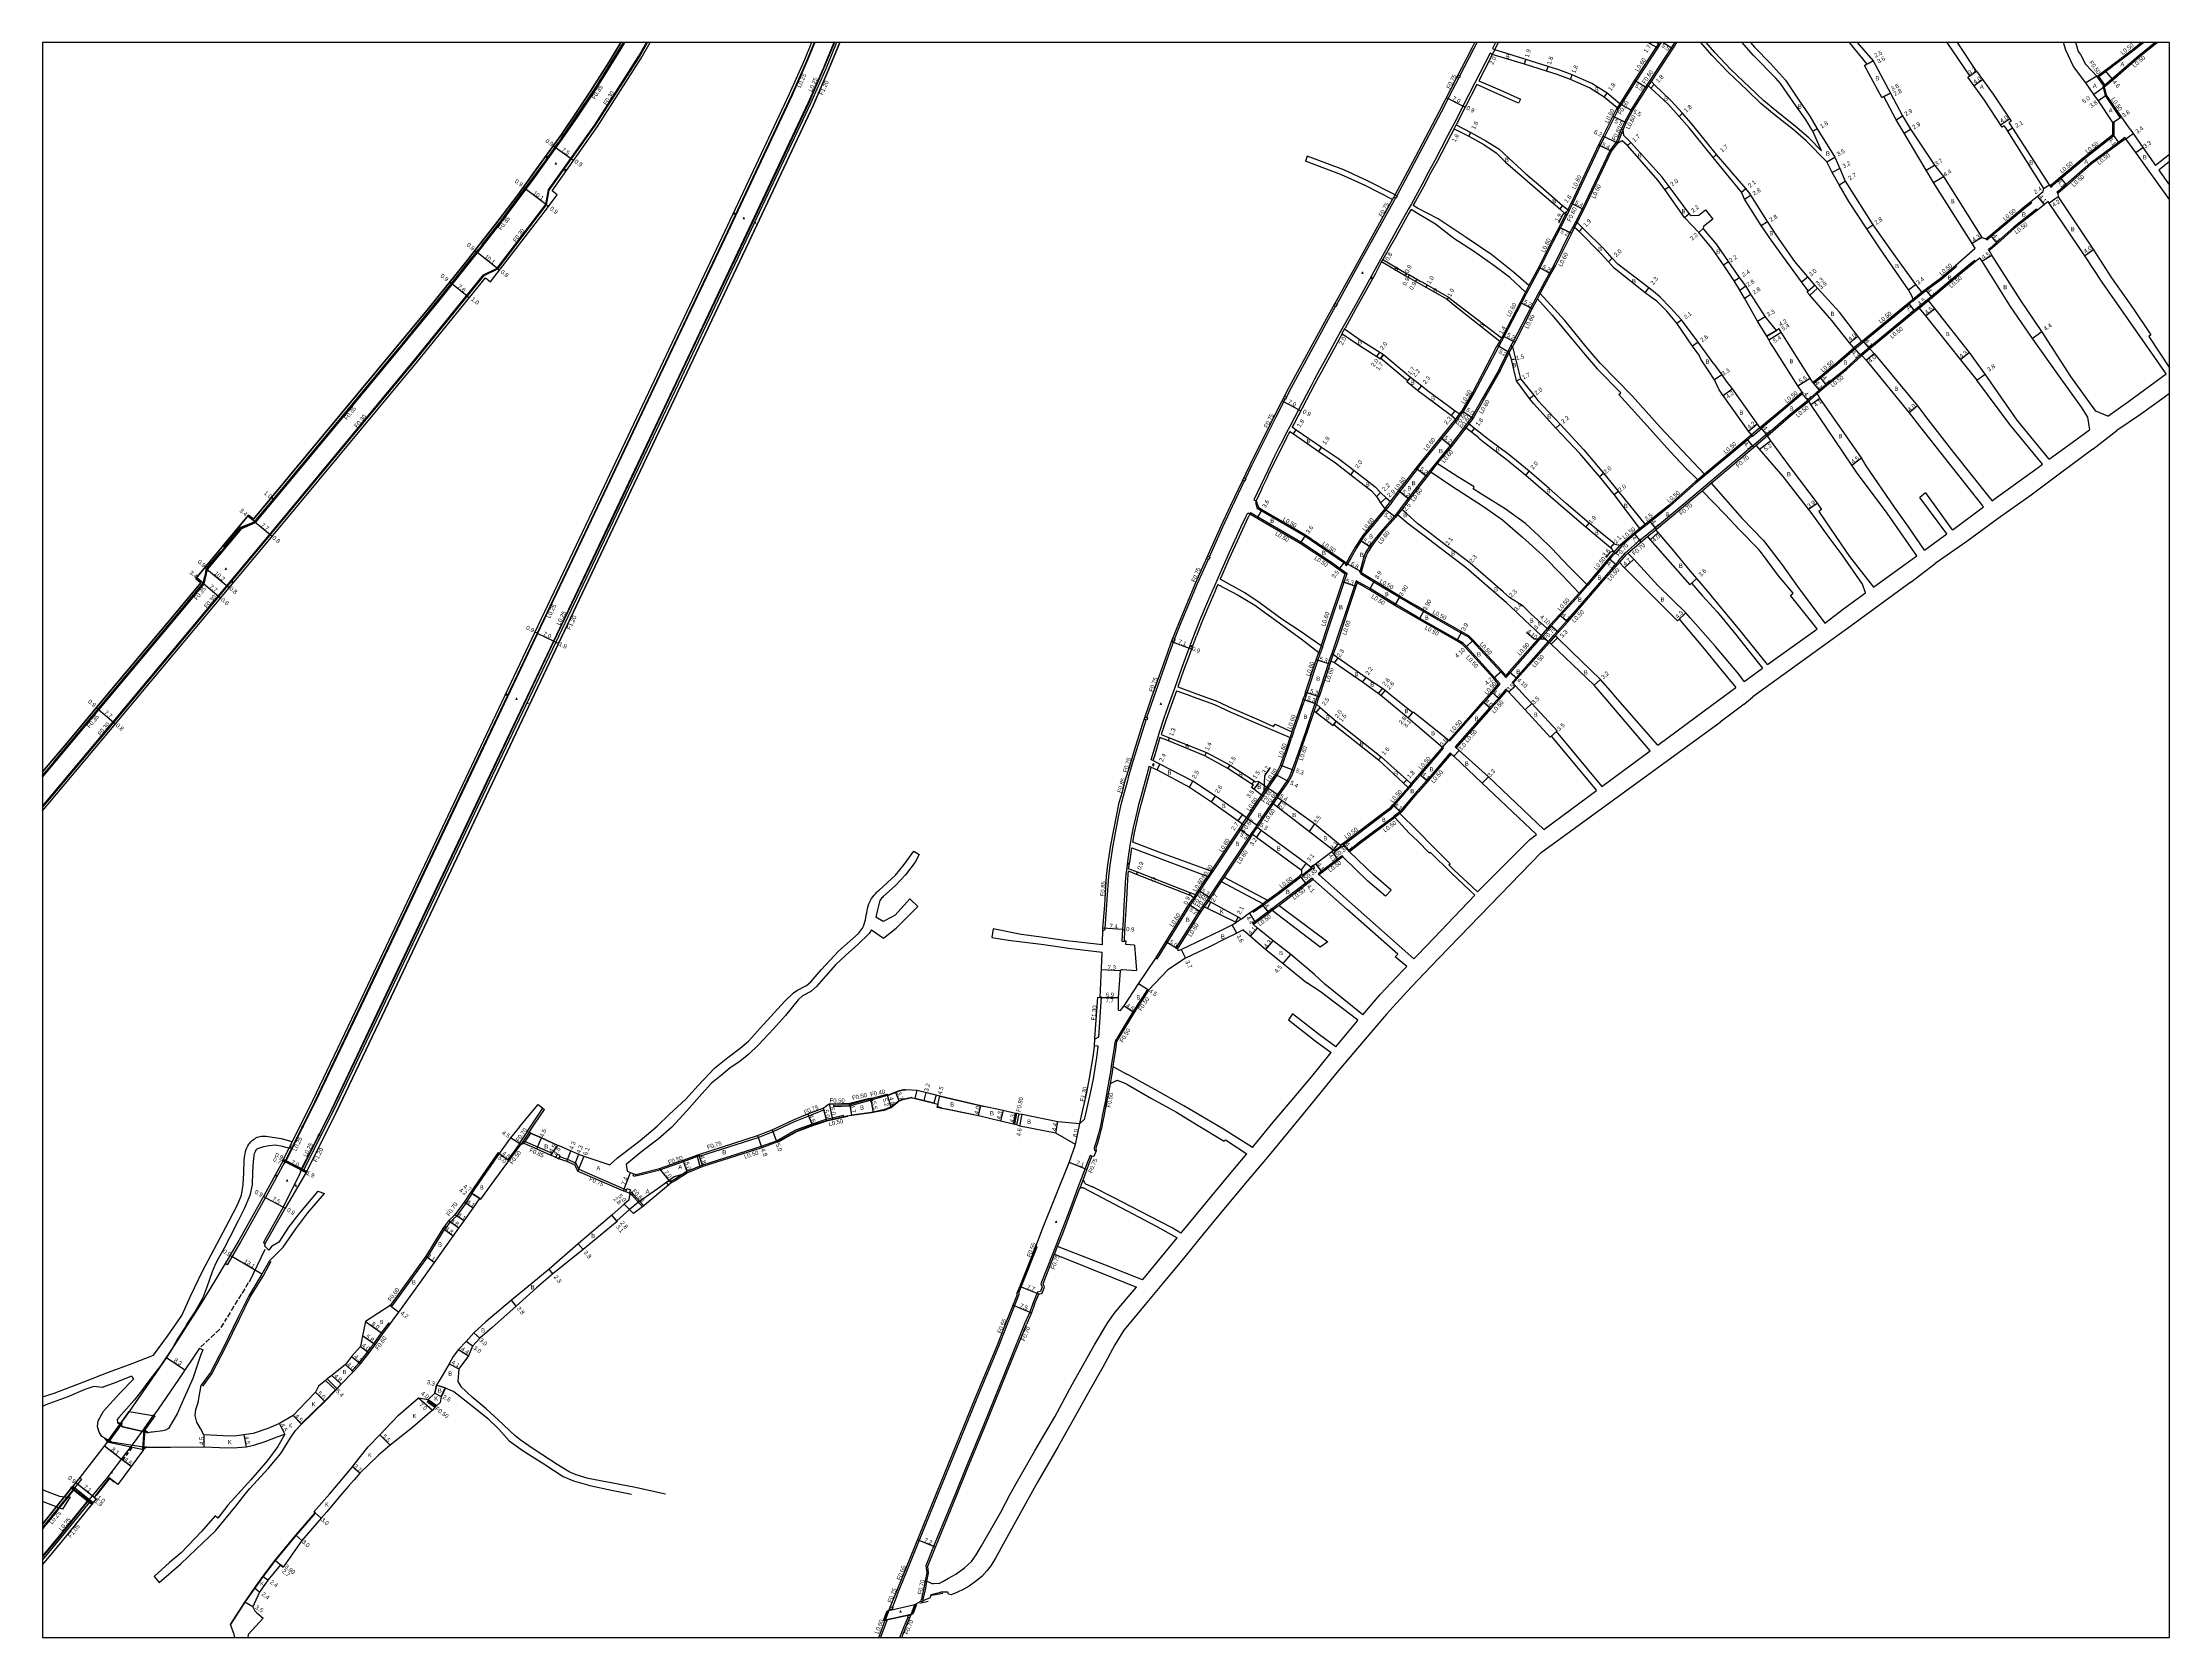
# Model space of a CAD drawing. Header units: metres. Extents: x -29069 to -12000, y -243240 to -120000.
# Drawn here: x -13600 to -12800, y -120600 to -120000 of the extents above; entities that cross this region are included whole.
import ezdxf

# ---------------------------------------------------------------- set-up
doc = ezdxf.new("R2010")
doc.units = ezdxf.units.M
doc.header["$LTSCALE"] = 2.5
for name, color, linetype in [('その他', 7, 'Continuous'), ('側溝・桝', 7, 'Continuous'), ('図郭', 7, 'Continuous'), ('幅員', 7, 'Continuous'), ('歩道・分離帯・安全施設', 7, 'Continuous'), ('舗装', 7, 'Continuous'), ('道路', 7, 'Continuous')]:
    doc.layers.add(name, color=color, linetype=linetype)
doc.styles.get("Standard").update_dxf_attribs({"font": ''})
doc.styles.add('YOKO_DECO', font='txt.shx', dxfattribs={"bigfont": 'extfont.shx'})
doc.styles.get('Standard').set_extended_font_data('@MS PGothic')

msp = doc.modelspace()

# ---------------------------------------------------------------- linework, layer by layer
at = {"layer": 'その他'}
for points in [[(-13406.15, -120414.88), (-13412.29, -120412.09), (-13416.41, -120410.29), (-13418.94, -120414.09), (-13414.09, -120416.21), (-13408.77, -120418.54)], [(-13575.73, -120526.58), (-13567.4, -120514.98), (-13557.77, -120516.57), (-13561.56, -120521.88), (-13561.98, -120528.26), (-13562.05, -120529.43)]]:
    msp.add_lwpolyline(points, close=True, dxfattribs=at)
at = {"layer": '側溝・桝'}
for points in [[(-13600, -120276.36), (-13578.8, -120251.06), (-13546.5, -120212.45), (-13539.18, -120203.66), (-13537.9, -120198.22), (-13525.07, -120182.85), (-13519.94, -120180.59), (-13514.13, -120173.6), (-13483.35, -120136.6), (-13465.81, -120115.42), (-13450.96, -120097.27), (-13435.5, -120077.93), (-13427.15, -120067.19), (-13420.3, -120058.14), (-13414.94, -120050.89), (-13410.51, -120044.74), (-13404.53, -120036.34), (-13398.59, -120027.66), (-13393.06, -120019.37), (-13387.9, -120011.32), (-13382.37, -120002.42), (-13380.93, -120000)], [(-13600, -120287.27), (-13575.93, -120258.56), (-13511.65, -120181.54), (-13459.92, -120119.29), (-13434.11, -120087.33), (-13429.02, -120084.92), (-13410.71, -120060.93), (-13409.69, -120055.4), (-13392.29, -120030.95), (-13375.8, -120005.23), (-13372.82, -120000)], [(-13309.53, -120000), (-13312.37, -120006.91), (-13318.1, -120019.84), (-13342.3, -120071.39), (-13366.65, -120122.87), (-13389.96, -120172.1), (-13413.79, -120222.34), (-13438.79, -120275), (-13462, -120324.03), (-13480.19, -120362.4), (-13497.47, -120398.68), (-13501.96, -120407.68)], [(-13301.37, -120000), (-13305.42, -120009.85), (-13311.12, -120022.96), (-13335.48, -120074.61), (-13359.83, -120126.1), (-13383.14, -120175.33), (-13406.97, -120225.57), (-13431.97, -120278.23), (-13455.18, -120327.26), (-13473.38, -120365.64), (-13490.69, -120401.99), (-13496.67, -120413.96), (-13501.93, -120424.53), (-13500.88, -120425.08)], [(-13302.41, -120000), (-13306.31, -120009.47), (-13312, -120022.55), (-13336.35, -120074.2), (-13360.7, -120125.69), (-13384.01, -120174.92), (-13407.84, -120225.16), (-13432.84, -120277.81), (-13456.05, -120326.85), (-13474.25, -120365.22), (-13491.5, -120401.58), (-13496.01, -120410.64)], [(-13066.94, -120012.57), (-13061.52, -120002.09), (-13060.44, -120000)], [(-12995.38, -120014.27), (-12987.35, -120001.99), (-12986.05, -120000)], [(-12991.19, -120000), (-12991.75, -120000.86)], [(-12826.58, -120012.8), (-12824.06, -120010.89), (-12813.78, -120003.1), (-12809.8, -120000)], [(-12824.31, -120015.9), (-12821.69, -120013.6), (-12811.54, -120004.89), (-12805.44, -120000)], [(-12992.58, -120002.13), (-13000.67, -120014.51), (-13006.22, -120023.32)], [(-12992.25, -120000.53), (-12993.08, -120001.8)], [(-12993.08, -120001.8), (-12992.58, -120002.13)], [(-12991.75, -120000.86), (-12992.58, -120002.13)], [(-12992.25, -120000.53), (-12991.75, -120000.86)], [(-13090.67, -120057.74), (-13082.93, -120043.37), (-13073.87, -120026.11), (-13069.57, -120017.66), (-13067.35, -120013.36)], [(-12997.02, -120016.78), (-12996.49, -120015.97)], [(-12996.49, -120015.97), (-12995.38, -120014.27)], [(-12995.99, -120016.3), (-12996.49, -120015.97)], [(-12995.99, -120016.3), (-12994.88, -120014.6)], [(-12994.88, -120014.6), (-12995.38, -120014.27)], [(-12824.4, -120016.64), (-12824.69, -120016.23), (-12827.27, -120012.69)], [(-12824.02, -120016.31), (-12824.31, -120015.9), (-12826.58, -120012.8), (-12826.87, -120012.39)], [(-13006.75, -120023.03), (-13007.71, -120024.56)], [(-13006.22, -120023.32), (-13007.19, -120024.86)], [(-13006.75, -120023.03), (-13006.22, -120023.32)], [(-13004.88, -120029.78), (-13002.46, -120025.4), (-12997.02, -120016.78)], [(-12818.51, -120028.19), (-12824.11, -120019.98), (-12824.95, -120016.46), (-12824.69, -120016.23)], [(-13007.52, -120025.47), (-13012.55, -120035.43), (-13013.87, -120038.11), (-13024.53, -120060.64), (-13025.76, -120063.14)], [(-13007.71, -120024.56), (-13007.19, -120024.86)], [(-13007.52, -120025.47), (-13007.19, -120024.86)], [(-13006.08, -120032.57), (-13004.88, -120029.78)], [(-12844.2, -120053.91), (-12840.76, -120051.01), (-12832.1, -120043.81), (-12820.83, -120034.88), (-12820.75, -120030.05)], [(-12821.25, -120030.04), (-12820.75, -120030.05)], [(-12818.1, -120027.91), (-12818.51, -120028.19)], [(-13023.31, -120067.4), (-13020.79, -120062.55), (-13010.39, -120040.59), (-13008.02, -120037.54)], [(-13008.02, -120037.54), (-13006.08, -120032.57)], [(-13008.02, -120037.54), (-13007.51, -120037.87)], [(-13007.51, -120037.87), (-13005.54, -120032.82)], [(-13005.54, -120032.82), (-13006.08, -120032.57)], [(-12816.74, -120035.76), (-12819.22, -120037.56), (-12829.75, -120045.41), (-12838.79, -120053.41), (-12841.87, -120056)], [(-12816.45, -120036.17), (-12816.74, -120035.76)], [(-13113.22, -120098.5), (-13104.65, -120083.06), (-13091.5, -120059.3), (-13091.1, -120058.56)], [(-13092.23, -120059.09), (-13091.76, -120058.21)], [(-13091.32, -120057.39), (-13091.28, -120057.33)], [(-13026.3, -120062.87), (-13027.12, -120064.53)], [(-13025.76, -120063.14), (-13026.58, -120064.79)], [(-13026.3, -120062.87), (-13025.76, -120063.14)], [(-12868.71, -120074.27), (-12867.01, -120072.8), (-12854.16, -120062.08), (-12851.87, -120060.25)], [(-12849.95, -120062.66), (-12858.58, -120069.47), (-12865.04, -120075.19), (-12867.61, -120077.47), (-12868.1, -120077.86)], [(-12852.18, -120059.86), (-12851.87, -120060.25)], [(-12849.95, -120062.66), (-12849.64, -120063.05)], [(-13061.47, -120131.91), (-13052.29, -120114.29), (-13050.24, -120110.56), (-13043.75, -120098.02), (-13041.84, -120094.38), (-13036.71, -120084.79), (-13031.76, -120074.93), (-13028.99, -120069.67), (-13026.58, -120064.79)], [(-13047.68, -120114.16), (-13046.68, -120112.4), (-13040.2, -120099.86), (-13038.23, -120096.07), (-13033.2, -120086.72), (-13031.43, -120083.68), (-13025.38, -120071.39), (-13024.28, -120069.27)], [(-13027.12, -120064.53), (-13026.58, -120064.79)], [(-13024.28, -120069.27), (-13023.31, -120067.4)], [(-13023.74, -120069.54), (-13024.28, -120069.27)], [(-13023.74, -120069.54), (-13022.78, -120067.68)], [(-13022.78, -120067.68), (-13023.31, -120067.4)], [(-12869.04, -120073.9), (-12868.71, -120074.27)], [(-12867.78, -120078.25), (-12868.1, -120077.86)], [(-12896.16, -120096.96), (-12891.63, -120093.31), (-12885.76, -120089.06), (-12880.06, -120084.11)], [(-12874.88, -120083.31), (-12879.73, -120087.22), (-12889.62, -120095.68), (-12894.4, -120099.53)], [(-12880.39, -120083.74), (-12880.06, -120084.11)], [(-12873.21, -120081.97), (-12874.88, -120083.31)], [(-12873.21, -120081.97), (-12872.9, -120082.36)], [(-13040.92, -120091.38), (-13042.26, -120093.9)], [(-13037.73, -120096.39), (-13036.66, -120094.41)], [(-12896.47, -120096.57), (-12892.9, -120093.7)], [(-13132.17, -120133.44), (-13130.28, -120129.78), (-13116.27, -120104.01), (-13113.67, -120099.31)], [(-12925.99, -120121.88), (-12918.38, -120115.28), (-12914.96, -120112.43), (-12897.81, -120098.29), (-12896.62, -120097.33)], [(-12894.87, -120099.9), (-12895.91, -120100.74), (-12916.35, -120117.62), (-12921.77, -120122.58)], [(-12890.58, -120097.09), (-12894.09, -120099.92)], [(-13052.18, -120122.97), (-13048.87, -120116.37)], [(-13048.87, -120116.37), (-13047.68, -120114.16)], [(-13048.34, -120116.65), (-13048.87, -120116.37)], [(-13048.34, -120116.65), (-13047.16, -120114.46)], [(-13047.16, -120114.46), (-13047.68, -120114.16)], [(-12915.72, -120112.42), (-12918.7, -120114.9)], [(-12912.67, -120115.21), (-12915.65, -120117.7)], [(-13052.18, -120122.97), (-13058.61, -120134.29), (-13062.42, -120140.95), (-13064.05, -120143.12)], [(-12951.63, -120147.62), (-12942.61, -120139.78), (-12935.99, -120134.48), (-12931.8, -120130.72), (-12929.27, -120128.62), (-12921.77, -120122.58)], [(-12934.1, -120127.95), (-12933.78, -120128.33)], [(-12925.99, -120121.88), (-12931.22, -120126.21), (-12933.78, -120128.33)], [(-13147.51, -120164.17), (-13145.13, -120159.16), (-13135.97, -120140.78), (-13132.57, -120134.21)], [(-13066.25, -120139.73), (-13065.58, -120138.85), (-13061.47, -120131.93), (-13061.47, -120131.91)], [(-12937.75, -120131.9), (-12944.41, -120137.57), (-12953.71, -120145.32)], [(-12938.09, -120131.53), (-12937.75, -120131.9)], [(-12935.68, -120134.87), (-12932.54, -120132.06)], [(-13082.82, -120160.4), (-13068.19, -120142.31)], [(-13068.67, -120141.95), (-13066.73, -120139.37)], [(-13068.67, -120141.95), (-13068.19, -120142.31)], [(-13068.19, -120142.31), (-13066.25, -120139.73)], [(-13066.73, -120139.37), (-13066.25, -120139.73)], [(-13064.05, -120143.12), (-13065.13, -120144.55)], [(-13063.57, -120143.48), (-13064.65, -120144.91)], [(-13063.57, -120143.48), (-13064.05, -120143.12)], [(-13065.13, -120144.55), (-13070.53, -120151.58), (-13079.73, -120162.94), (-13082.82, -120166.92)], [(-13064.65, -120144.91), (-13065.13, -120144.55)], [(-13007.36, -120195.1), (-13004.61, -120192), (-12999.2, -120187.24), (-12993.38, -120182.52), (-12980.11, -120171.38), (-12956.76, -120151.63), (-12955.6, -120150.67)], [(-12956.93, -120148), (-12958.62, -120149.41), (-12978.02, -120165.69), (-12987.91, -120174.36), (-12995.2, -120180.27), (-13001.04, -120185), (-13006.15, -120189.35), (-13006.24, -120189.46)], [(-12954.03, -120144.93), (-12957.25, -120147.62)], [(-12957.25, -120147.62), (-12956.93, -120148), (-12956.81, -120148.16)], [(-12953.59, -120145.47), (-12956.81, -120148.16)], [(-12955.6, -120150.67), (-12951.76, -120147.47)], [(-12955.44, -120151.45), (-12951.31, -120148.01)], [(-12954.03, -120144.93), (-12953.71, -120145.32), (-12953.59, -120145.47)], [(-12951.63, -120147.62), (-12951.76, -120147.47)], [(-12951.31, -120148.01), (-12951.63, -120147.62)], [(-13075.26, -120158.17), (-13077.81, -120161.45)], [(-13161.09, -120193.47), (-13156.01, -120182.17), (-13152.36, -120174.4), (-13147.87, -120164.94)], [(-13092.53, -120172.98), (-13090.65, -120170.5), (-13082.88, -120160.47), (-13082.82, -120160.4)], [(-13082.82, -120166.92), (-13087.06, -120172.39)], [(-12974.9, -120162.42), (-12977.45, -120164.56)], [(-12975.82, -120168.67), (-12972.41, -120165.79)], [(-13143.49, -120172.38), (-13143.81, -120173.05), (-13143.12, -120175.3)], [(-13125.18, -120185.72), (-13125.24, -120185.69), (-13141.61, -120176.18), (-13143.12, -120175.3)], [(-13094.69, -120175.81), (-13099.68, -120181.77), (-13102.96, -120185.84), (-13105.7, -120190)], [(-13095.16, -120175.43), (-13093.01, -120172.62)], [(-13092.53, -120172.98), (-13094.69, -120175.81)], [(-13087.06, -120172.39), (-13090.77, -120177.33)], [(-13088.74, -120175.61), (-13090.31, -120177.71)], [(-13145.63, -120176.85), (-13145.87, -120177.29)], [(-13145.63, -120176.85), (-13126.67, -120187.85), (-13126.66, -120187.86)], [(-13090.77, -120177.33), (-13091.48, -120178.2), (-13096.77, -120184.23), (-13099.9, -120188.09), (-13102.37, -120191.79), (-13103.14, -120193.93), (-13104.43, -120198.62)], [(-12997.25, -120181.28), (-12999.19, -120182.85)], [(-12996.38, -120185.85), (-12993.21, -120183.29)], [(-13126.66, -120187.86), (-13115.96, -120194.94), (-13109.35, -120199.76)], [(-13109.9, -120196.24), (-13110.59, -120195.76), (-13125.18, -120185.72), (-13125.19, -120185.72)], [(-13105.7, -120190), (-13107.76, -120193.7), (-13109.13, -120196.11)], [(-13171.67, -120218.23), (-13165.57, -120203.46), (-13161.49, -120194.38)], [(-13118.44, -120227.13), (-13115.96, -120219.45), (-13110.46, -120203.06), (-13109.35, -120199.76)], [(-13110.03, -120199.89), (-13109.35, -120199.76)], [(-13104.03, -120199.46), (-13104.28, -120199.89)], [(-13082.82, -120212.77), (-13089.59, -120208.83), (-13099.21, -120202.99), (-13104.28, -120199.89)], [(-13031.43, -120222.83), (-13026.71, -120217.59), (-13013.52, -120202.35), (-13007.21, -120195.24)], [(-13009.71, -120193.38), (-13010.51, -120194.28), (-13015.08, -120199.84), (-13018.81, -120204.17)], [(-13009.71, -120193.38), (-13008.63, -120192.16)], [(-13007.21, -120195.24), (-13007.36, -120195.1)], [(-13006.84, -120195.57), (-13007.21, -120195.24)], [(-13006.84, -120195.57), (-13004.12, -120192.5), (-13003.72, -120192.14)], [(-13105.87, -120202.45), (-13106.59, -120204.43), (-13109.06, -120211.93), (-13113.92, -120226.47), (-13115.09, -120229.83)], [(-13105.87, -120202.45), (-13105.52, -120203.23)], [(-13082.82, -120216.13), (-13091.08, -120211.32), (-13100.68, -120205.43), (-13105.87, -120202.45)], [(-13021.62, -120207.43), (-13021.81, -120207.65), (-13029.09, -120215.6), (-13032.5, -120219.39), (-13033.72, -120220.76)], [(-13019.19, -120203.84), (-13022, -120207.1)], [(-13018.81, -120204.17), (-13021.62, -120207.43)], [(-13049.66, -120238.83), (-13051.51, -120236.73), (-13062.23, -120225.11), (-13063.79, -120223.61), (-13066.36, -120222.15), (-13080.58, -120214.07), (-13082.82, -120212.77)], [(-13174.19, -120224.44), (-13171.67, -120218.23)], [(-13051.77, -120241.27), (-13053.93, -120238.82), (-13064.46, -120227.26), (-13065.69, -120225.96), (-13067.8, -120224.67), (-13081.97, -120216.62), (-13082.82, -120216.13)], [(-13035.93, -120223.34), (-13048.02, -120236.95), (-13049.66, -120238.83)], [(-13034.1, -120220.43), (-13036.31, -120223.02)], [(-13036.31, -120223.02), (-13035.93, -120223.34), (-13035.78, -120223.47)], [(-13033.57, -120220.88), (-13035.78, -120223.47)], [(-13033.4, -120225.15), (-13031.43, -120222.83)], [(-13031.06, -120223.16), (-13033.2, -120225.69)], [(-13184.61, -120253.97), (-13182.07, -120246.35), (-13176.31, -120230.34)], [(-13176.31, -120230.34), (-13174.67, -120225.61), (-13174.52, -120225.25)], [(-13124.84, -120246.12), (-13124.33, -120244.63), (-13120.32, -120232.47), (-13119.36, -120229.64)], [(-13119.01, -120226.95), (-13119.93, -120229.44)], [(-13119.93, -120229.44), (-13119.36, -120229.64)], [(-13118.44, -120227.13), (-13119.36, -120229.64)], [(-13119.01, -120226.95), (-13118.44, -120227.13)], [(-13115.09, -120229.83), (-13116.03, -120232.52)], [(-13114.53, -120230.03), (-13115.46, -120232.71)], [(-13114.53, -120230.03), (-13115.09, -120229.83)], [(-13047.18, -120240.7), (-13045.66, -120238.96), (-13033.57, -120225.36), (-13033.4, -120225.15)], [(-13116.03, -120232.52), (-13116.42, -120233.72), (-13120.51, -120246.12)], [(-13115.46, -120232.71), (-13116.03, -120232.52)], [(-13049.66, -120238.07), (-13049.66, -120238.83)], [(-13129.53, -120259.47), (-13126.19, -120249.99), (-13124.84, -120246.12)], [(-13120.51, -120246.12), (-13120.52, -120246.16), (-13121.39, -120248.71)], [(-13055.98, -120246.12), (-13057.73, -120248.1), (-13070.68, -120262.72)], [(-13052.52, -120242.13), (-13055.98, -120246.12)], [(-13054.31, -120248.77), (-13051.92, -120246.12)], [(-13051.77, -120241.27), (-13052.06, -120241.6)], [(-13051.92, -120246.12), (-13049.98, -120243.9)], [(-13047.18, -120240.7), (-13046.81, -120241.03)], [(-13199.64, -120324.52), (-13199.51, -120322.25), (-13198.92, -120313.73), (-13198.4, -120309.5), (-13197.35, -120302.13), (-13195.25, -120291.23), (-13194.16, -120286.14), (-13193.01, -120282.05), (-13191.83, -120277.63), (-13191.57, -120276.67), (-13191.68, -120276.65), (-13191.59, -120276.33), (-13190.12, -120271.57), (-13188.56, -120266.37), (-13185.55, -120256.8), (-13184.9, -120254.83)], [(-13122.31, -120251.29), (-13124.71, -120258.66), (-13127.64, -120266.94), (-13129.95, -120273.49), (-13130.9, -120275.92), (-13131.92, -120277.64), (-13135.48, -120282.83), (-13136.01, -120283.67)], [(-13121.39, -120248.71), (-13122.31, -120251.29)], [(-13120.82, -120248.89), (-13121.74, -120251.47)], [(-13054.31, -120248.77), (-13055.57, -120250.19), (-13068.65, -120264.96)], [(-13138.96, -120280.48), (-13135.61, -120275.63), (-13133.79, -120272.06), (-13131.44, -120265.51), (-13130.22, -120261.64)], [(-13130.1, -120259.27), (-13130.79, -120261.46)], [(-13129.53, -120259.47), (-13130.22, -120261.64)], [(-13071.05, -120262.39), (-13070.68, -120262.72)], [(-13082.82, -120276.87), (-13081.7, -120275.59), (-13073, -120265.46)], [(-13070.6, -120267.22), (-13079.33, -120277.59), (-13082.82, -120281.47)], [(-13073.38, -120265.14), (-13073, -120265.46)], [(-13070.22, -120267.54), (-13070.6, -120267.22)], [(-13068.28, -120265.29), (-13068.65, -120264.96)], [(-13085.19, -120278.83), (-13086.4, -120280.21)], [(-13084.81, -120279.16), (-13086.02, -120280.54)], [(-13084.81, -120279.16), (-13082.82, -120276.87)], [(-13146.68, -120292.01), (-13141.05, -120283.52)], [(-13137.58, -120285.99), (-13143.26, -120294.27), (-13143.57, -120294.86)], [(-13141.55, -120283.19), (-13139.46, -120280.14)], [(-13141.55, -120283.19), (-13141.05, -120283.52)], [(-13138.96, -120280.48), (-13141.05, -120283.52)], [(-13139.46, -120280.14), (-13138.96, -120280.48)], [(-13136.01, -120283.67), (-13137.58, -120285.99)], [(-13137.58, -120285.99), (-13137.08, -120286.33)], [(-13135.5, -120283.99), (-13137.08, -120286.33)], [(-13136.01, -120283.67), (-13135.5, -120283.99)], [(-13110.79, -120301.79), (-13107.01, -120299.02), (-13095.41, -120290.15), (-13092.66, -120288.2), (-13091.73, -120287.12), (-13086.02, -120280.54)], [(-13082.82, -120281.47), (-13083, -120281.67), (-13089.4, -120289.17), (-13089.89, -120289.7)], [(-13159.61, -120311.58), (-13149.44, -120296.29), (-13148.17, -120294.25)], [(-13148.68, -120293.94), (-13147.18, -120291.68)], [(-13148.68, -120293.94), (-13148.17, -120294.25)], [(-13146.68, -120292.01), (-13148.17, -120294.25)], [(-13147.18, -120291.68), (-13146.68, -120292.01)], [(-13143.57, -120294.86), (-13145.35, -120297.53)], [(-13144.85, -120297.86), (-13143.07, -120295.19)], [(-13091.68, -120291.16), (-13092.29, -120291.66), (-13104.68, -120300.86), (-13108.66, -120304.07)], [(-13089.89, -120289.7), (-13091.68, -120291.16)], [(-13089.52, -120290.04), (-13091.36, -120291.55)], [(-13145.35, -120297.53), (-13146.04, -120298.57), (-13152.02, -120307.59), (-13161.31, -120321.54), (-13161.97, -120322.5)], [(-13114.19, -120304.07), (-13111.61, -120302.18)], [(-13113.98, -120304.35), (-13111.4, -120302.47)], [(-13162.06, -120315.26), (-13159.61, -120311.58)], [(-13160.11, -120311.25), (-13159.61, -120311.58)], [(-13122.54, -120310.5), (-13126.08, -120313.22)], [(-13122.32, -120310.78), (-13125.87, -120313.5)], [(-13119.01, -120311.81), (-13120.17, -120312.7)], [(-13111.22, -120305.93), (-13112.94, -120307.21), (-13119.01, -120311.81)], [(-13111.22, -120305.93), (-13110.92, -120306.32)], [(-13108.66, -120304.07), (-13108.35, -120304.47)], [(-13165.86, -120320.96), (-13164.74, -120319.3), (-13162.06, -120315.26)], [(-13162.56, -120314.92), (-13162.06, -120315.26)], [(-13155.57, -120314), (-13156.69, -120315.67)], [(-13144.87, -120326.68), (-13144.59, -120327.09), (-13140.99, -120324.66), (-13138.88, -120323.07), (-13134.76, -120320.05), (-13126.75, -120313.84)], [(-13122.42, -120314.41), (-13124.86, -120316.3), (-13135.21, -120324.18)], [(-13122.42, -120314.41), (-13122.11, -120314.8)], [(-13119.87, -120313.1), (-13120.17, -120312.7)], [(-13200.37, -120333.61), (-13200.36, -120333.2), (-13199.64, -120324.52)], [(-13180.81, -120344.75), (-13180.02, -120343.57), (-13168.29, -120324.61), (-13166.62, -120322.11)], [(-13163.55, -120324.78), (-13164.91, -120326.76), (-13173.34, -120340.09)], [(-13166.35, -120320.63), (-13167.12, -120321.78)], [(-13167.12, -120321.78), (-13166.62, -120322.11)], [(-13166.62, -120322.11), (-13165.86, -120320.96)], [(-13166.35, -120320.63), (-13165.86, -120320.96)], [(-13161.97, -120322.5), (-13163.55, -120324.78)], [(-13163.55, -120324.78), (-13163.05, -120325.12)], [(-13161.48, -120322.84), (-13163.05, -120325.12)], [(-13161.48, -120322.84), (-13161.97, -120322.5)], [(-13135.21, -120324.18), (-13137.85, -120326.17), (-13144.87, -120331.45), (-13144.57, -120331.85)], [(-13139.2, -120322.69), (-13140.92, -120323.98)], [(-13134.91, -120324.58), (-13137.55, -120326.57)], [(-13201.23, -120334.23), (-13200.37, -120333.61)], [(-13181.31, -120344.42), (-13180.81, -120344.75)], [(-13202.22, -120359), (-13201.76, -120359.02), (-13202.81, -120374.19), (-13204.17, -120374.91)], [(-13184.41, -120356.2), (-13189.88, -120364.61), (-13195.95, -120374.72)], [(-13184.41, -120356.2), (-13183.98, -120356.46)], [(-13203.66, -120416.9), (-13204.16, -120416.92), (-13204.34, -120416), (-13204.15, -120415.24), (-13203.67, -120413.86), (-13202.91, -120411.2), (-13202.24, -120408.61), (-13202.09, -120407.92), (-13201.87, -120406.86), (-13201.28, -120403.95), (-13200.25, -120398.44), (-13199.18, -120392.72), (-13198.8, -120390.65), (-13198.21, -120387.22), (-13197.89, -120385.14), (-13197.5, -120382.59), (-13197.06, -120379.64), (-13196.48, -120375.61), (-13195.95, -120374.72)], [(-13204.33, -120377.33), (-13203.03, -120377.42), (-13203.05, -120377.8), (-13203.55, -120381.76), (-13204.87, -120389.79), (-13205.95, -120395.26), (-13207.94, -120404.09), (-13208.23, -120405.16), (-13209.84, -120406.71)], [(-13197.38, -120385.22), (-13197.72, -120387.36), (-13198.32, -120390.79), (-13198.46, -120391.72)], [(-13302.54, -120399.76), (-13296.57, -120399.49), (-13288.84, -120397.42)], [(-13302.54, -120399.76), (-13302.51, -120400.26), (-13296.49, -120399.98), (-13288.71, -120397.9)], [(-13287.87, -120397.56), (-13282.14, -120395.95)], [(-13417.58, -120409.57), (-13415.54, -120406.47), (-13411.78, -120400.93)], [(-13411.78, -120400.93), (-13411.23, -120401.36)], [(-13298.71, -120403.66), (-13302.93, -120404.64), (-13305.32, -120405.2), (-13310.58, -120406.86), (-13316.73, -120409.16), (-13324, -120413.26), (-13329.64, -120415.27), (-13351.8, -120422.35), (-13357.63, -120424.75), (-13362.31, -120427.74), (-13363.82, -120428.61), (-13363.85, -120428.64)], [(-13352.87, -120418.96), (-13330.83, -120411.93), (-13325.24, -120409.72), (-13317.47, -120406.05), (-13311.82, -120403.75), (-13306.18, -120401.55)], [(-13306.35, -120400.82), (-13306.18, -120401.55)], [(-13298.59, -120404.15), (-13298.71, -120403.66)], [(-13234.33, -120407.03), (-13233.49, -120402.81)], [(-13233.55, -120407.19), (-13232.7, -120402.97)], [(-13502.29, -120408.34), (-13508.67, -120421.12)], [(-13496.33, -120411.3), (-13497.49, -120413.63), (-13502.8, -120424.1), (-13502.83, -120424.15)], [(-13420.58, -120414.24), (-13424.99, -120420.27), (-13424.59, -120420.57)], [(-13417.58, -120409.57), (-13420.75, -120414.13)], [(-13420.75, -120414.13), (-13420.58, -120414.24), (-13420.16, -120414.51)], [(-13416.99, -120409.96), (-13420.16, -120414.51)], [(-13418.94, -120414.09), (-13418.46, -120413.37), (-13408.26, -120417.83), (-13408.77, -120418.54)], [(-13438.49, -120433.01), (-13433.24, -120425.36), (-13428.09, -120417.96), (-13428.2, -120417.88)], [(-13380.32, -120431.67), (-13381.22, -120431.3), (-13398.16, -120423.95), (-13399.41, -120421.57), (-13402.55, -120420.24), (-13405.49, -120419.22)], [(-13376.97, -120426.27), (-13376.82, -120426.32), (-13367.77, -120424.05), (-13358.88, -120420.95), (-13352.95, -120418.73)], [(-13352.87, -120418.96), (-13352.95, -120418.73), (-13353.1, -120418.25)], [(-13205.31, -120418.99), (-13205.99, -120418.72), (-13206.99, -120421.23), (-13209.31, -120427.5), (-13210.56, -120430.7), (-13213.28, -120437.97), (-13216.99, -120447.82), (-13220.01, -120455.53), (-13224.53, -120467.02), (-13224.05, -120468.11), (-13224.69, -120469.81), (-13225.78, -120470.14), (-13227.52, -120474.37), (-13228.68, -120477.61), (-13230.61, -120481.99), (-13236.31, -120496.03), (-13246.01, -120519.86), (-13252.69, -120536.2), (-13256.66, -120545.88), (-13264.82, -120565.74), (-13267.74, -120572.99), (-13267.44, -120575.72), (-13268.04, -120578.66), (-13268.51, -120581.37), (-13269.44, -120585.57)], [(-13208.62, -120427.76), (-13209.86, -120430.96)], [(-13440.79, -120436.64), (-13444.34, -120441.46), (-13446.8, -120443.72), (-13448.22, -120445.74)], [(-13438.49, -120433.01), (-13440.79, -120436.64)], [(-13378.36, -120433.51), (-13374.29, -120437.97)], [(-13377.91, -120433.11), (-13373.81, -120437.61)], [(-13448.3, -120445.68), (-13448.91, -120446.54), (-13455.38, -120456.92), (-13461.07, -120464.9), (-13468.8, -120475.47)], [(-13448.22, -120445.74), (-13448.3, -120445.68), (-13448.79, -120445.33)], [(-13280.34, -120588.72), (-13278.49, -120584.16), (-13278.53, -120583.92), (-13276.33, -120578.49), (-13264.65, -120549.75), (-13248.45, -120510), (-13240.12, -120489.84), (-13237.68, -120483.64), (-13232.64, -120470.89), (-13232.69, -120470.31), (-13232.74, -120470.29), (-13231.53, -120467.27), (-13225.84, -120453.03), (-13226.38, -120452.82)], [(-13219.34, -120455.85), (-13218.19, -120452.92)], [(-13477.65, -120492.56), (-13477.65, -120492.55), (-13475.42, -120489.53), (-13472.47, -120485.43), (-13469.64, -120481.58)], [(-13469.64, -120481.58), (-13469.16, -120481.94)], [(-13480.87, -120496.66), (-13477.65, -120492.56)], [(-13483.61, -120499.7), (-13482.82, -120498.82)], [(-13483.18, -120500.13), (-13483.61, -120499.7)], [(-13482.82, -120498.82), (-13480.87, -120496.66)], [(-13455.02, -120510.94), (-13455.32, -120511.34)], [(-13452.47, -120513.51), (-13455.32, -120511.34)], [(-13452.12, -120513.15), (-13455.02, -120510.94)], [(-13582.98, -120548.38), (-13584.27, -120549.96), (-13594.19, -120562.39), (-13600, -120569.34)], [(-13600, -120570.86), (-13593.44, -120563.01), (-13582.19, -120549.08), (-13581.36, -120549.74)], [(-13588.09, -120544.23), (-13598.82, -120557.63)], [(-13599.28, -120558.21), (-13600, -120559.07)], [(-13268.75, -120585.71), (-13267.81, -120581.51), (-13267.34, -120578.8)], [(-13282.97, -120593.46), (-13282.43, -120593.66), (-13284.81, -120600)], [(-13277.53, -120600), (-13275.92, -120595.9), (-13274.45, -120592.41)]]:
    msp.add_lwpolyline(points, dxfattribs=at)
for points in [[(-13067.6, -120012.23), (-13066.81, -120012.63), (-13067.22, -120013.42), (-13068.01, -120013.02)], [(-12844.59, -120054.37), (-12844.13, -120053.99), (-12844.2, -120053.91), (-12844.52, -120053.53), (-12844.98, -120053.91)], [(-12842.01, -120056.77), (-12841.55, -120056.38), (-12841.87, -120056), (-12841.93, -120055.93), (-12842.39, -120056.31)], [(-13090.53, -120057.82), (-13090.97, -120058.63), (-13091.76, -120058.21), (-13091.32, -120057.39)], [(-13113.06, -120098.59), (-13113.52, -120099.4), (-13114.31, -120098.95), (-13113.86, -120098.14)], [(-12896.94, -120096.95), (-12896.62, -120097.33), (-12896.56, -120097.41), (-12896.09, -120097.04), (-12896.16, -120096.96), (-12896.47, -120096.57)], [(-12894.93, -120099.82), (-12894.87, -120099.9), (-12894.56, -120100.29), (-12894.09, -120099.92), (-12894.4, -120099.53), (-12894.47, -120099.45)], [(-13132.83, -120133.09), (-13132.1, -120133.47), (-13132.5, -120134.24), (-13133.22, -120133.86)], [(-13148.18, -120163.85), (-13147.4, -120164.22), (-13147.76, -120164.99), (-13148.54, -120164.62)], [(-13161.76, -120193.17), (-13160.92, -120193.55), (-13161.33, -120194.46), (-13162.17, -120194.08)], [(-13109.48, -120196.71), (-13109.13, -120196.11), (-13109.65, -120195.8), (-13109.9, -120196.24), (-13110, -120196.41)], [(-13104.03, -120199.46), (-13103.85, -120198.78), (-13104.43, -120198.62), (-13104.61, -120199.3)], [(-13174.08, -120224.48), (-13174.41, -120225.3), (-13175.21, -120224.97), (-13174.88, -120224.16)], [(-13052.52, -120242.13), (-13052.89, -120241.8), (-13052.44, -120241.27), (-13052.06, -120241.6), (-13051.98, -120241.67), (-13052.44, -120242.19)], [(-13049.6, -120244.23), (-13049.14, -120243.7), (-13049.59, -120243.3), (-13050.05, -120243.83), (-13049.98, -120243.9)], [(-13185.31, -120253.73), (-13184.4, -120254.03), (-13184.69, -120254.89), (-13185.6, -120254.59)], [(-13182.31, -120271.4), (-13182.55, -120271.86), (-13182.1, -120272.08), (-13181.86, -120271.61)], [(-13114.58, -120305.06), (-13113.85, -120304.53), (-13113.98, -120304.35), (-13114.19, -120304.07), (-13114.38, -120303.8), (-13115.11, -120304.34)], [(-13111.28, -120302.64), (-13110.55, -120302.11), (-13110.79, -120301.79), (-13111.08, -120301.38), (-13111.81, -120301.92), (-13111.61, -120302.18), (-13111.4, -120302.47)], [(-13122.24, -120310.89), (-13121.53, -120310.34), (-13122.08, -120309.63), (-13122.79, -120310.17), (-13122.54, -120310.5), (-13122.32, -120310.78)], [(-13126.5, -120314.16), (-13125.79, -120313.61), (-13125.87, -120313.5), (-13126.08, -120313.22), (-13126.34, -120312.89), (-13127.05, -120313.44), (-13126.75, -120313.84)], [(-13173.72, -120340.68), (-13173.34, -120340.09), (-13172.84, -120340.41), (-13173.21, -120341)], [(-13501.96, -120407.68), (-13502.29, -120408.34), (-13502.5, -120408.23), (-13502.17, -120407.58)], [(-13496.33, -120411.3), (-13496.01, -120410.64), (-13495.8, -120410.75), (-13496.13, -120411.4)], [(-13509.22, -120421.66), (-13509.01, -120421.76), (-13508.67, -120421.12), (-13508.87, -120421.01)], [(-13502.62, -120424.26), (-13502.83, -120424.15), (-13503.16, -120424.8), (-13502.96, -120424.91)], [(-13380.6, -120432.36), (-13380.32, -120431.67), (-13380.11, -120431.16), (-13378.91, -120431.65), (-13379.4, -120432.85)], [(-13376.81, -120425.8), (-13376.97, -120426.27), (-13377.06, -120426.56), (-13377.82, -120426.29), (-13377.57, -120425.53)], [(-13364.35, -120428.01), (-13363.85, -120428.64), (-13363.53, -120429.03), (-13364.55, -120429.84), (-13365.36, -120428.83)], [(-13378.46, -120433.61), (-13378.36, -120433.51), (-13377.91, -120433.11), (-13377.87, -120433.07), (-13378.4, -120432.48), (-13379, -120433.01)], [(-13587.64, -120543.66), (-13588.09, -120544.23), (-13588.27, -120544.09), (-13587.82, -120543.52)], [(-13582.98, -120548.38), (-13582.52, -120547.81), (-13582.34, -120547.96), (-13582.81, -120548.53)], [(-13599.46, -120558.06), (-13599.28, -120558.21), (-13598.82, -120557.63), (-13599, -120557.49)], [(-13281.04, -120588.43), (-13280.2, -120588.77), (-13280.55, -120589.64), (-13281.39, -120589.29)], [(-13273.54, -120591.84), (-13274.3, -120591.53), (-13274.62, -120592.33), (-13273.86, -120592.64)], [(-13268.89, -120586.45), (-13268.74, -120585.71), (-13269.51, -120585.55), (-13269.66, -120586.29)]]:
    msp.add_lwpolyline(points, close=True, dxfattribs=at)
at = {"layer": '側溝・桝', "flags": 128}
for points in [[(-13009, -120191.83), (-13006.62, -120189.13)], [(-13009, -120191.83), (-13008.48, -120192.29)], [(-13008.48, -120192.29), (-13006.09, -120189.6)], [(-13006.62, -120189.13), (-13006.09, -120189.6)], [(-13034.1, -120220.43), (-13033.72, -120220.76), (-13033.57, -120220.88)], [(-13160.46, -120311.77), (-13161.72, -120313.67)], [(-13469.28, -120475.11), (-13468.8, -120475.47)]]:
    msp.add_lwpolyline(points, dxfattribs=at)
for points in [[(-13288.6, -120398.29), (-13287.73, -120398.04), (-13287.97, -120397.18), (-13288.84, -120397.42)], [(-13405.26, -120418.72), (-13406.44, -120418.18), (-13406.98, -120419.36), (-13405.8, -120419.9)]]:
    msp.add_lwpolyline(points, close=True, dxfattribs=at)
at = {"layer": '図郭'}
msp.add_lwpolyline([(-13600, -120600), (-12800, -120600), (-12800, -120000), (-13600, -120000)], close=True, dxfattribs=at)
at = {"layer": '幅員'}
for points in [[(-12995.35, -120000.53), (-12995, -120000)], [(-12990.34, -120000), (-12986.85, -120002.31)], [(-13053.78, -120002.72), (-13054.7, -120004.5)], [(-13042.6, -120008.15), (-13042.06, -120006.33)], [(-12914.65, -120008.6), (-12911.47, -120006.92)], [(-12911.47, -120006.92), (-12913.68, -120008.09)], [(-13034.26, -120010.75), (-13033.71, -120009.04)], [(-13025.3, -120013.88), (-13024.62, -120012.21)], [(-13001.17, -120014.18), (-12996.51, -120017.1)], [(-12995.12, -120017.11), (-12993.87, -120015.82)], [(-12824.36, -120010.49), (-12821.36, -120013.98)], [(-13012.61, -120020.54), (-13011.55, -120019.08)], [(-13006.75, -120023.03), (-13001.93, -120025.68)], [(-12908.15, -120020.63), (-12904.93, -120019.02)], [(-12904.93, -120019.02), (-12907.44, -120020.27)], [(-12824.4, -120016.64), (-12828.44, -120019.5)], [(-12823.65, -120019.77), (-12826.75, -120021.97)], [(-13069.05, -120032.44), (-13068.32, -120031.01)], [(-13009.33, -120027.73), (-13004.33, -120030.03)], [(-12984.45, -120027.78), (-12983.15, -120026.61)], [(-12902.83, -120029.03), (-12900.35, -120027.54)], [(-12821.25, -120030.04), (-12818.1, -120027.91)], [(-13063.58, -120035.25), (-13062.81, -120033.85)], [(-13014.71, -120038.48), (-13009.89, -120040.91)], [(-13007.51, -120037.87), (-13013.09, -120035.17)], [(-13003.87, -120038.77), (-13002.6, -120037.64)], [(-12934.08, -120033.39), (-12932.55, -120032.45)], [(-12899.79, -120034.14), (-12897.35, -120032.57)], [(-12859.04, -120032.2), (-12860.84, -120033.29)], [(-12821.33, -120034.64), (-12818.93, -120037.96)], [(-12816.45, -120036.17), (-12813.67, -120034.21)], [(-12812.66, -120041.38), (-12809.96, -120039.48)], [(-12971.68, -120043.26), (-12970.36, -120042.15)], [(-12928.92, -120044.86), (-12925.9, -120043.08)], [(-12924.04, -120047.4), (-12926.86, -120048.91)], [(-12891.48, -120048.07), (-12888.32, -120046.14)], [(-12989.82, -120055.35), (-12988.23, -120054.13)], [(-12960.95, -120056.29), (-12959.32, -120054.97)], [(-12924.29, -120053.54), (-12922, -120052.12)], [(-12888.71, -120052.7), (-12884.95, -120050.41)], [(-12847.24, -120054.86), (-12845.24, -120053.54)], [(-12838.46, -120053.79), (-12841.08, -120050.63)], [(-13026.76, -120063.8), (-13028.23, -120064.7), (-13029.83, -120067.93)], [(-13028.24, -120061.25), (-13029.24, -120062.51)], [(-13026.3, -120062.87), (-13027.12, -120064.53)], [(-13025.07, -120060.38), (-13020.25, -120062.82)], [(-12959.8, -120058.94), (-12957.43, -120057.45)], [(-12846.97, -120060.95), (-12849.58, -120057.79)], [(-12841.81, -120058.08), (-12845.26, -120060.46)], [(-13029.52, -120069.4), (-13024.84, -120071.66)], [(-13022.09, -120071.07), (-13020.79, -120069.76)], [(-12982.37, -120065.77), (-12980.68, -120064.36)], [(-12975.41, -120069.97), (-12977.05, -120071.44)], [(-12953.57, -120068.82), (-12951.17, -120067.36)], [(-12913.86, -120070.11), (-12911.55, -120068.52)], [(-12870.53, -120073.38), (-12874.2, -120075.66)], [(-12870.63, -120082.3), (-12866.79, -120079.96)], [(-12864.7, -120075.56), (-12867.33, -120072.42)], [(-12828.51, -120078), (-12831.82, -120080.26)], [(-13095.93, -120081.63), (-13096.33, -120082.33)], [(-13087.01, -120086.88), (-13087.47, -120087.66)], [(-13086.33, -120088.21), (-13085.87, -120087.43)], [(-13037.24, -120084.51), (-13032.68, -120087.01)], [(-13011.05, -120082.46), (-13009.61, -120081.15)], [(-12967.68, -120083.63), (-12965.84, -120082.42)], [(-13071.19, -120095.75), (-13071.71, -120096.6)], [(-12997.24, -120094.2), (-12995.84, -120092.34)], [(-12963.68, -120089.59), (-12961.7, -120088.34)], [(-12961.62, -120093.1), (-12959.29, -120091.55)], [(-12959.79, -120096.22), (-12957.44, -120094.7)], [(-12938.34, -120090.06), (-12936.05, -120088.12)], [(-12935.84, -120093.45), (-12933.33, -120091.32)], [(-12935.31, -120095), (-12932.35, -120092.46)], [(-12898.19, -120093.08), (-12895.51, -120090.98)], [(-12891.93, -120092.91), (-12889.3, -120096.06)], [(-13039.66, -120100.13), (-13044.28, -120097.74)], [(-12954.89, -120104.78), (-12952.1, -120103.02)], [(-12895.6, -120101.13), (-12898.12, -120097.9)], [(-12894.09, -120099.92), (-12890.58, -120097.09)], [(-12891.76, -120102.83), (-12888.19, -120100.1)], [(-13110.29, -120107.76), (-13111.24, -120109.52)], [(-13051.24, -120111.14), (-13051.92, -120112.37)], [(-13050.77, -120110.28), (-13046.15, -120112.68)], [(-12985.23, -120105.55), (-12983.54, -120104.31)], [(-12946.8, -120107.66), (-12951.45, -120110.4)], [(-12951.45, -120110.4), (-12947.84, -120108.27)], [(-12950.63, -120111.83), (-12946.09, -120108.92)], [(-12920.29, -120113.01), (-12917.2, -120110.47)], [(-12851.6, -120111.28), (-12848, -120108.75)], [(-13098.16, -120118.05), (-13096.99, -120116.43)], [(-13095.59, -120117.36), (-13096.8, -120118.96)], [(-13096.62, -120118.72), (-13095.59, -120117.36)], [(-13048.34, -120116.65), (-13052.82, -120114)], [(-13047.45, -120119.27), (-13045.99, -120118.94)], [(-12977.21, -120112.78), (-12979.35, -120114.26)], [(-12918.7, -120114.9), (-12916.02, -120118)], [(-12912.67, -120115.21), (-12915.28, -120112.05)], [(-12914.12, -120119.55), (-12911.04, -120116.99)], [(-12875.23, -120116.64), (-12878.59, -120119.32)], [(-13085.5, -120125.86), (-13086.9, -120127.56)], [(-13085.5, -120125.86), (-13086.58, -120127.17)], [(-13045.6, -120127.21), (-13044.07, -120126.47)], [(-12968.4, -120125.07), (-12971.18, -120126.83)], [(-12939.79, -120129.18), (-12935.16, -120126.23)], [(-12934.1, -120127.95), (-12931.47, -120131.1)], [(-12931.54, -120125.83), (-12928.96, -120129.01)], [(-12872.44, -120127.02), (-12869.37, -120124.78)], [(-13082.71, -120130.88), (-13081.24, -120129.12)], [(-13040.67, -120133.92), (-13039.11, -120132.67)], [(-12967.91, -120132.78), (-12964.54, -120130.27)], [(-12934.84, -120136.11), (-12931.45, -120133.79)], [(-13070.05, -120140.36), (-13068.67, -120138.52)], [(-13066.08, -120138.52), (-13061.93, -120141.3)], [(-13030.77, -120145.02), (-13029.14, -120143.54)], [(-12958.29, -120146.18), (-12955.09, -120143.46)], [(-12894.83, -120136.73), (-12897.91, -120139.28)], [(-13129.52, -120147.23), (-13128.51, -120145.75)], [(-13074.05, -120148.61), (-13070.05, -120151.94)], [(-13062.54, -120146.56), (-13061.43, -120145.15)], [(-12956.31, -120152.17), (-12958.94, -120149.03)], [(-12954.17, -120152.93), (-12950.01, -120149.81)], [(-12953.85, -120144.77), (-12951.23, -120147.94)], [(-13119.97, -120153.79), (-13118.91, -120152.21)], [(-12919.43, -120159.02), (-12915.87, -120156.28)], [(-13107.85, -120162.63), (-13106.68, -120161.01)], [(-13083.35, -120160.1), (-13079.24, -120163.29)], [(-13042.12, -120162.83), (-13040.83, -120161.3)], [(-13014.41, -120163.28), (-13012.85, -120162.02)], [(-13141.36, -120175.75), (-13143.18, -120178.85)], [(-13098.26, -120170.81), (-13096.7, -120169.26)], [(-13094.58, -120171.23), (-13096.76, -120173.14)], [(-13095.16, -120175.43), (-13091.02, -120178.59)], [(-13085.91, -120171.88), (-13090.02, -120168.7)], [(-13008.92, -120170.03), (-13007.35, -120168.78)], [(-12935.71, -120175.5), (-12932.54, -120173.23)], [(-13019.47, -120182.29), (-13018.24, -120180.84)], [(-12997.25, -120181.28), (-12999.19, -120182.85)], [(-12992.94, -120183.06), (-12995.52, -120179.88)], [(-13124.91, -120185.3), (-13126.93, -120188.28)], [(-13100.45, -120190), (-13104.61, -120187.26)], [(-13010.22, -120190.05), (-13008.84, -120188.46)], [(-12998.75, -120187.78), (-13001.36, -120184.61)], [(-12995.27, -120187.04), (-12992.29, -120184.38)], [(-13110.31, -120195.35), (-13112.44, -120198.12)], [(-13109.65, -120195.8), (-13103.94, -120199.12)], [(-13010.89, -120193.95), (-13007.82, -120196.67)], [(-13004.99, -120197.58), (-13001.52, -120194.4)], [(-13106.03, -120204.62), (-13111.03, -120202.87)], [(-13100.93, -120205.86), (-13098.95, -120202.56)], [(-12977.76, -120201.57), (-12980.37, -120204)], [(-13091.33, -120211.75), (-13089.33, -120208.4)], [(-13082.21, -120217.06), (-13080.33, -120213.64)], [(-13029.46, -120215.27), (-13026.34, -120217.92)], [(-12985.01, -120217.57), (-12981.95, -120214.54)], [(-13068.05, -120225.1), (-13066.12, -120221.72)], [(-13034.67, -120224.42), (-13038.99, -120224.43), (-13041.88, -120221.95)], [(-13036.31, -120223.02), (-13033.2, -120225.69)], [(-13032.88, -120219.06), (-13029.83, -120221.8)], [(-13032.5, -120226.36), (-13030.21, -120223.99)], [(-13114.02, -120233.36), (-13112.71, -120231.47)], [(-13064.83, -120227.59), (-13061.86, -120224.77)], [(-13115.85, -120233.91), (-13120.89, -120232.28)], [(-13103.46, -120240.62), (-13102.2, -120238.81)], [(-13054.31, -120239.15), (-13051.14, -120236.4)], [(-13048.4, -120236.62), (-13045.29, -120239.29)], [(-13016.37, -120241.77), (-13014.04, -120239.57)], [(-13120.82, -120248.89), (-13125.83, -120247.13)], [(-13119.89, -120246.16), (-13124.9, -120244.43)], [(-13095.96, -120242.87), (-13097.57, -120244.85)], [(-13094.96, -120243.67), (-13096.6, -120245.63)], [(-13058.22, -120247.9), (-13055.23, -120250.55)], [(-13055.04, -120244.28), (-13051.94, -120246.96)], [(-13048.49, -120244.38), (-13045.95, -120241.98)], [(-13120.93, -120252.09), (-13119.41, -120250.1)], [(-13114.54, -120256.88), (-13113.38, -120255.31)], [(-13113.38, -120255.31), (-13114.27, -120256.52)], [(-13086.4, -120254.18), (-13084.41, -120251.79)], [(-13086.4, -120254.18), (-13084.61, -120252.02)], [(-13042.4, -120250.97), (-13039.83, -120248.6)], [(-13176.54, -120262.74), (-13176.07, -120261.52)], [(-13073.38, -120265.14), (-13071.05, -120262.39)], [(-13032.93, -120261.3), (-13030.35, -120258.93)], [(-13180.76, -120273.6), (-13179.72, -120271.43)], [(-13162.83, -120268.32), (-13162.25, -120267.05)], [(-13154.15, -120273.11), (-13153.34, -120271.85)], [(-13134.35, -120271.82), (-13129.39, -120273.7)], [(-13097.55, -120269.88), (-13096.48, -120268.69)], [(-13069.19, -120268.51), (-13067.13, -120266.34)], [(-13168.58, -120280.09), (-13167.32, -120277.93)], [(-13144.32, -120277.7), (-13145.17, -120278.94)], [(-13142.41, -120278.13), (-13144.45, -120280.91)], [(-13140.5, -120281.66), (-13140.27, -120275.87), (-13138.14, -120272.77)], [(-13136.12, -120275.32), (-13131.41, -120277.96)], [(-13086.84, -120277.35), (-13088.06, -120278.67)], [(-13082.08, -120275.26), (-13078.96, -120277.92)], [(-13058.46, -120278.67), (-13056.19, -120276.28)], [(-13160.27, -120285.61), (-13158.77, -120283.49)], [(-13139.46, -120280.14), (-13141.55, -120283.19)], [(-13139.46, -120280.14), (-13134.98, -120283.16)], [(-13135.51, -120287.51), (-13133.8, -120285.17)], [(-13092.1, -120286.79), (-13089.02, -120289.5)], [(-13150.24, -120292.82), (-13148.71, -120290.59)], [(-13145.54, -120298.9), (-13149.95, -120295.96)], [(-13147.18, -120291.68), (-13142.77, -120294.61)], [(-13123.48, -120296.79), (-13121.46, -120293.93)], [(-13141.64, -120296.24), (-13143.44, -120298.89)], [(-13114.38, -120303.8), (-13112.54, -120301.31)], [(-13108.35, -120304.47), (-13110.78, -120301.16)], [(-13124.7, -120308.76), (-13126.63, -120311.19)], [(-13121.18, -120308.94), (-13118.71, -120312.21)], [(-13115.11, -120304.34), (-13112.63, -120307.6)], [(-13188.52, -120312.97), (-13188.19, -120312.14)], [(-13168.62, -120320.72), (-13168.29, -120319.88)], [(-13160.81, -120321.87), (-13165.24, -120318.97)], [(-13127.05, -120313.44), (-13124.56, -120316.69)], [(-13164.41, -120327.09), (-13168.79, -120324.28)], [(-13161.78, -120325.75), (-13160.58, -120323.34)], [(-13143.6, -120331.12), (-13145.99, -120327.43)], [(-13138.65, -120327.4), (-13141.28, -120324.25)], [(-13150.78, -120334.99), (-13152.55, -120331.86)], [(-13151.34, -120330.93), (-13150.33, -120329.09)], [(-13145.7, -120336.23), (-13143.02, -120333.12)], [(-13173.21, -120341), (-13177.48, -120338.32)], [(-13171.77, -120341.17), (-13170.15, -120344.49)], [(-13139.93, -120341.23), (-13137.1, -120337.99)], [(-13133.42, -120346.41), (-13130.46, -120343.03)], [(-13183.98, -120356.46), (-13187.8, -120354.08)], [(-13193.21, -120362.4), (-13189.45, -120364.87)], [(-13304.17, -120399.28), (-13302.81, -120405.13)], [(-13295.59, -120403.63), (-13296.34, -120398.99)], [(-13263.5, -120400.58), (-13262.46, -120396.2)], [(-13248, -120403.74), (-13247.04, -120399.86)], [(-13310.42, -120407.33), (-13312.1, -120403.05)], [(-13306.35, -120400.82), (-13305.19, -120405.68)], [(-13238.72, -120401.62), (-13239.73, -120405.8)], [(-13234.77, -120406.94), (-13233.99, -120402.71)], [(-13232.38, -120407.68), (-13231.47, -120403.17)], [(-13218.85, -120410.23), (-13218.07, -120405.9)], [(-13211.46, -120414.55), (-13209.84, -120406.71)], [(-13420.16, -120414.51), (-13423.95, -120412.07)], [(-13414.09, -120416.21), (-13412.29, -120412.09)], [(-13408.77, -120418.54), (-13406.09, -120414.8)], [(-13408.77, -120418.54), (-13406.15, -120414.88)], [(-13331.08, -120411.22), (-13329.48, -120415.75)], [(-13325.54, -120409.03), (-13323.79, -120413.72)], [(-13428.6, -120417.58), (-13424.57, -120420.53)], [(-13428.2, -120417.88), (-13424.57, -120420.53)], [(-13402.83, -120420.94), (-13401.23, -120416.95)], [(-13398.41, -120418.16), (-13399.89, -120422.2)], [(-13363.53, -120429.03), (-13367.92, -120423.57)], [(-13357.4, -120425.2), (-13359.03, -120420.48)], [(-13351.63, -120422.82), (-13353.1, -120418.25)], [(-13381.51, -120431.99), (-13378.88, -120425.07)], [(-13437.97, -120438.54), (-13441.37, -120436.25)], [(-13439.06, -120432.6), (-13435.56, -120434.83)], [(-13435.09, -120435.12), (-13439.06, -120432.6)], [(-13381.21, -120436.97), (-13379.23, -120438.95)], [(-13381.21, -120436.97), (-13377.67, -120440.5)], [(-13445.5, -120448.99), (-13449.41, -120446.2)], [(-13443.41, -120446.03), (-13447.34, -120443.28)], [(-13441.47, -120443.29), (-13444.87, -120441)], [(-13385.9, -120441.14), (-13384.04, -120443.23)], [(-13383.84, -120443.46), (-13385.9, -120441.14)], [(-13396.68, -120454.09), (-13398.52, -120451.98)], [(-13455.88, -120456.59), (-13452.55, -120458.98)], [(-13408.01, -120463.23), (-13409.49, -120461.47)], [(-13469.28, -120475.11), (-13465.97, -120477.61)], [(-13421.86, -120475.32), (-13423.66, -120473.17)], [(-13474.93, -120489.89), (-13479.63, -120486.49)], [(-13478.47, -120481.09), (-13471.99, -120485.78)], [(-13435.53, -120487.45), (-13437.77, -120485.45)], [(-13483.76, -120494.36), (-13480.4, -120497.04)], [(-13480.39, -120490.54), (-13477.17, -120492.92)], [(-13443.5, -120491.63), (-13439.8, -120494.02)], [(-13438.3, -120490.41), (-13440.7, -120488.62)], [(-13489.71, -120506.99), (-13493.63, -120503.27)], [(-13491.15, -120501.39), (-13487.63, -120504.66)], [(-13485.99, -120497.29), (-13483.18, -120500.13)], [(-13447.1, -120497), (-13443.48, -120498.92)], [(-13497.37, -120507.73), (-13493.82, -120511.25)], [(-13458.63, -120509.81), (-13453.37, -120514.43)], [(-13454.99, -120510.44), (-13451.71, -120512.73)], [(-13452.4, -120508.14), (-13450.11, -120509.35)], [(-13451.76, -120505.11), (-13448.6, -120506.08)], [(-13508.89, -120523.49), (-13510.92, -120519.47)], [(-13502.58, -120519.79), (-13505.72, -120516.56)], [(-13539.27, -120523.77), (-13539.36, -120528.27)], [(-13524.25, -120523.83), (-13523.36, -120528.25)], [(-13469.25, -120527.66), (-13473.09, -120523.73)], [(-13480.64, -120538.2), (-13483.43, -120535.77)], [(-13497.45, -120553.16), (-13495.22, -120555.16)], [(-13504.68, -120561.52), (-13502.43, -120563.51)], [(-13512.5, -120570.97), (-13510.46, -120572.73)], [(-13512.5, -120570.97), (-13509.55, -120573.52)], [(-13518.38, -120582.91), (-13520.3, -120581.46)], [(-13515.2, -120578.47), (-13517.17, -120577.1)], [(-13520.9, -120588.52), (-13523.87, -120586.67)]]:
    msp.add_lwpolyline(points, dxfattribs=at)
at = {"layer": '幅員', "flags": 128}
for points in [[(-12875.14, -120012.58), (-12872.54, -120010.71)], [(-12870.21, -120013.96), (-12873.46, -120016.3)], [(-13065.77, -120023.91), (-13071.98, -120020.76)], [(-13064.95, -120024.33), (-13065.77, -120023.91)], [(-12863.5, -120030.9), (-12860.16, -120028.69)], [(-13407.16, -120039.42), (-13407.92, -120038.87)], [(-13407.16, -120039.42), (-13401.02, -120043.78)], [(-13401.02, -120043.78), (-13400.27, -120044.31)], [(-13418.49, -120055.09), (-13419.25, -120054.53)], [(-13410.41, -120061.06), (-13418.49, -120055.09)], [(-13410.41, -120061.06), (-13409.67, -120061.62)], [(-13436.71, -120078.87), (-13437.43, -120078.3)], [(-13428.81, -120085.18), (-13436.71, -120078.87)], [(-13428.81, -120085.18), (-13428.16, -120085.68)], [(-13446.16, -120090.7), (-13446.87, -120090.13)], [(-13440.24, -120095.43), (-13446.16, -120090.7)], [(-13440.24, -120095.43), (-13439.5, -120096.03)], [(-13083.12, -120089.02), (-13083.57, -120089.8)], [(-13079.63, -120092.04), (-13079.13, -120091.18)], [(-13133.73, -120134.85), (-13127.57, -120138.06)], [(-12935.68, -120134.87), (-12938.34, -120131.75)], [(-13127.57, -120138.06), (-13126.74, -120138.5)], [(-13513.12, -120171.83), (-13513.86, -120171.22)], [(-13520.16, -120180.3), (-13522.76, -120178.12)], [(-13520.16, -120180.3), (-13514.29, -120185.2)], [(-13514.29, -120185.2), (-13513.65, -120185.74)], [(-13008.49, -120191.24), (-13010.36, -120191.77), (-13012.05, -120193.68)], [(-13009, -120191.83), (-13006.62, -120189.13)], [(-13538.23, -120198.06), (-13538.94, -120197.47)], [(-13538.23, -120198.06), (-13530.44, -120204.56)], [(-13539.51, -120203.49), (-13542.14, -120201.3)], [(-13539.51, -120203.49), (-13533.64, -120208.39)], [(-13530.44, -120204.56), (-13529.8, -120205.09)], [(-13533.64, -120208.39), (-13533, -120208.92)], [(-13414, -120222.24), (-13414.82, -120221.85)], [(-13414, -120222.24), (-13407.64, -120225.26)], [(-13407.64, -120225.26), (-13405.89, -120226.08)], [(-13175.36, -120225.35), (-13168.71, -120227.83)], [(-13168.71, -120227.83), (-13167.84, -120228.14)], [(-13579.08, -120250.83), (-13579.79, -120250.23)], [(-13579.08, -120250.83), (-13573.17, -120255.76)], [(-13573.17, -120255.76), (-13572.53, -120256.29)], [(-13193.83, -120333.68), (-13201.21, -120333.16)], [(-13193.83, -120333.68), (-13192.91, -120333.74)], [(-13194.52, -120349.16), (-13201.77, -120348.78)], [(-13203.08, -120359.16), (-13195.34, -120359.28)], [(-13202.23, -120359.22), (-13195.34, -120359.28)], [(-13288.62, -120397.08), (-13287.54, -120402.46)], [(-13280.84, -120400.57), (-13282.25, -120395.56)], [(-13280.84, -120400.57), (-13282.14, -120395.95)], [(-13277.76, -120398.18), (-13279.14, -120394.75)], [(-13267.78, -120394.93), (-13268.53, -120398.04)], [(-13508.83, -120420.92), (-13509.63, -120420.51)], [(-13509.48, -120420.59), (-13508.83, -120420.92)], [(-13508.83, -120420.92), (-13502.54, -120424.1)], [(-13396.4, -120418.88), (-13398.71, -120424.53)], [(-13207.19, -120423.9), (-13213.81, -120421.31)], [(-13502.54, -120424.1), (-13500.83, -120424.99)], [(-13516.12, -120434.56), (-13516.91, -120434.12)], [(-13509.52, -120438.08), (-13516.12, -120434.56)], [(-13509.52, -120438.08), (-13508.71, -120438.55)], [(-13528.75, -120456.72), (-13529.52, -120456.27)], [(-13517.46, -120463.35), (-13528.75, -120456.72)], [(-13225.3, -120470.84), (-13232.45, -120468.01)], [(-13234.97, -120475.05), (-13228.02, -120477.87)], [(-13553.33, -120494.69), (-13546.45, -120499.32)], [(-13570.37, -120532.95), (-13576.81, -120527.96)], [(-13566.72, -120535.73), (-13570.37, -120532.95)], [(-13586.82, -120542.27), (-13587.51, -120541.72)], [(-13581.31, -120546.69), (-13586.82, -120542.27)], [(-13580.53, -120547.28), (-13581.29, -120546.66)], [(-13579.79, -120547.8), (-13581.29, -120546.66)], [(-13264.17, -120566), (-13270.84, -120563.29)]]:
    msp.add_lwpolyline(points, dxfattribs=at)
at = {"layer": '歩道・分離帯・安全施設'}
for points in [[(-13600, -120275.8), (-13579.08, -120250.83), (-13546.77, -120212.22), (-13539.51, -120203.49), (-13538.23, -120198.06), (-13525.29, -120182.55), (-13520.16, -120180.3), (-13514.4, -120173.37), (-13483.63, -120136.37), (-13466.08, -120115.19), (-13451.24, -120097.05), (-13435.78, -120077.71), (-13427.43, -120066.97), (-13420.59, -120057.92), (-13415.23, -120050.68), (-13410.8, -120044.53), (-13404.82, -120036.13), (-13398.88, -120027.46), (-13393.36, -120019.17), (-13388.2, -120011.13), (-13382.68, -120002.23), (-13381.34, -120000)], [(-13600, -120275.8), (-13579.08, -120250.83), (-13546.77, -120212.22), (-13539.51, -120203.49), (-13538.23, -120198.06), (-13525.29, -120182.55), (-13520.16, -120180.3), (-13514.4, -120173.37), (-13483.63, -120136.37), (-13466.08, -120115.19), (-13451.24, -120097.05), (-13435.78, -120077.71), (-13427.43, -120066.97), (-13420.59, -120057.92), (-13415.23, -120050.68), (-13410.8, -120044.53), (-13404.82, -120036.13), (-13398.88, -120027.46), (-13393.36, -120019.17), (-13388.2, -120011.13), (-13382.68, -120002.23), (-13381.34, -120000)], [(-13600, -120287.77), (-13575.68, -120258.76), (-13511.4, -120181.74), (-13459.67, -120119.5), (-13433.9, -120087.59), (-13428.81, -120085.18), (-13410.41, -120061.06), (-13409.38, -120055.53), (-13392.02, -120031.13), (-13375.52, -120005.4), (-13372.45, -120000)], [(-13600, -120287.77), (-13575.68, -120258.76), (-13511.4, -120181.74), (-13459.67, -120119.5), (-13433.9, -120087.59), (-13428.81, -120085.18), (-13410.41, -120061.06), (-13409.38, -120055.53), (-13392.02, -120031.13), (-13375.52, -120005.4), (-13372.45, -120000)], [(-13309.78, -120000), (-13312.58, -120006.82), (-13318.31, -120019.74), (-13342.51, -120071.29), (-13366.86, -120122.78), (-13390.17, -120172), (-13414, -120222.24), (-13439, -120274.9), (-13462.21, -120323.93), (-13480.4, -120362.3), (-13497.68, -120398.58), (-13508.87, -120421.01), (-13515.97, -120434.29), (-13525.45, -120451.09), (-13530.55, -120459.77), (-13531.31, -120459.32)], [(-13309.78, -120000), (-13312.58, -120006.82), (-13318.31, -120019.74), (-13342.51, -120071.29), (-13366.86, -120122.78), (-13390.17, -120172), (-13414, -120222.24), (-13439, -120274.9), (-13462.21, -120323.93), (-13480.4, -120362.3), (-13497.68, -120398.58), (-13508.87, -120421.01), (-13515.97, -120434.29), (-13525.45, -120451.09), (-13530.55, -120459.77), (-13531.31, -120459.32)], [(-13302.16, -120000), (-13306.09, -120009.56), (-13311.79, -120022.65), (-13336.14, -120074.3), (-13360.49, -120125.79), (-13383.8, -120175.02), (-13407.64, -120225.26), (-13432.63, -120277.91), (-13455.84, -120326.95), (-13474.04, -120365.32), (-13491.29, -120401.68), (-13497.29, -120413.73), (-13502.6, -120424.21), (-13502.62, -120424.26), (-13503.25, -120425.47), (-13509.52, -120438.08), (-13516.59, -120450.96), (-13516.84, -120451.72), (-13516.41, -120451.97)], [(-13302.16, -120000), (-13306.09, -120009.56), (-13311.79, -120022.65), (-13336.14, -120074.3), (-13360.49, -120125.79), (-13383.8, -120175.02), (-13407.64, -120225.26), (-13432.63, -120277.91), (-13455.84, -120326.95), (-13474.04, -120365.32), (-13491.29, -120401.68), (-13497.29, -120413.73), (-13502.6, -120424.21), (-13502.62, -120424.26), (-13503.25, -120425.47), (-13509.52, -120438.08), (-13516.59, -120450.96), (-13516.84, -120451.72), (-13516.41, -120451.97)], [(-13404.89, -120036.1), (-13392.32, -120017.41), (-13381.51, -120000)], [(-13053.45, -120000), (-13054.63, -120002.28), (-13053.78, -120002.72)], [(-13053.45, -120000), (-13054.63, -120002.28), (-13053.78, -120002.72)], [(-13054.7, -120004.5), (-13055.53, -120004.06), (-13061.27, -120015.16), (-13063.67, -120019.79), (-13068.98, -120030.2), (-13070.37, -120033), (-13071.53, -120035.13), (-13073.88, -120039.7), (-13076.34, -120044.37), (-13078.81, -120048.94), (-13081.08, -120053.25), (-13084.37, -120059.26), (-13085.13, -120060.68), (-13086.29, -120062.77), (-13090.44, -120070.25), (-13094.7, -120077.97), (-13099.39, -120086.44), (-13105.95, -120098.24), (-13111.15, -120107.53), (-13112.41, -120109.88), (-13118.1, -120120.25), (-13119.66, -120123.12), (-13121.53, -120126.69), (-13122.87, -120129.14), (-13124.61, -120132.38), (-13127.64, -120138.19), (-13130.88, -120144.49), (-13132.05, -120146.7), (-13133.64, -120149.8), (-13134.95, -120152.36), (-13136.56, -120155.64), (-13139.12, -120161), (-13140.4, -120163.58), (-13141.93, -120166.81), (-13144.38, -120171.98), (-13143.49, -120172.38)], [(-13054.7, -120004.5), (-13055.53, -120004.06), (-13061.27, -120015.16), (-13063.67, -120019.79), (-13068.98, -120030.2), (-13070.37, -120033), (-13071.53, -120035.13), (-13073.88, -120039.7), (-13076.34, -120044.37), (-13078.81, -120048.94), (-13081.08, -120053.25), (-13084.37, -120059.26), (-13085.13, -120060.68), (-13086.29, -120062.77), (-13090.44, -120070.25), (-13094.7, -120077.97), (-13099.39, -120086.44), (-13105.95, -120098.24), (-13111.15, -120107.53), (-13112.41, -120109.88), (-13118.1, -120120.25), (-13119.66, -120123.12), (-13121.53, -120126.69), (-13122.87, -120129.14), (-13124.61, -120132.38), (-13127.64, -120138.19), (-13130.88, -120144.49), (-13132.05, -120146.7), (-13133.64, -120149.8), (-13134.95, -120152.36), (-13136.56, -120155.64), (-13139.12, -120161), (-13140.4, -120163.58), (-13141.93, -120166.81), (-13144.38, -120171.98), (-13143.49, -120172.38)], [(-13427.51, -120066.94), (-13410.88, -120044.53), (-13406.01, -120037.69)], [(-13434.74, -120076.25), (-13427.99, -120067.56)], [(-13464.63, -120113.31), (-13449.45, -120094.66), (-13435.99, -120077.83)], [(-13531.75, -120189.95), (-13525.37, -120182.34), (-13520.24, -120180.26), (-13512.54, -120171), (-13498.38, -120154), (-13497.1, -120152.47), (-13481.75, -120134.02), (-13465.95, -120114.93)], [(-13182.33, -120270.11), (-13183.02, -120269.86), (-13180.42, -120261.24), (-13179.86, -120259.47), (-13178.08, -120254.05), (-13177.23, -120251.57), (-13175.96, -120247.97), (-13174.17, -120242.94), (-13172.25, -120237.49), (-13170.87, -120233.65), (-13168.72, -120227.85), (-13167.17, -120223.8), (-13164.91, -120218.07), (-13162.77, -120212.89), (-13161.66, -120210.31), (-13159.94, -120206.24), (-13159.36, -120204.91), (-13157.71, -120201.17), (-13155.83, -120196.82), (-13153.54, -120191.76), (-13150.81, -120185.72), (-13149.13, -120182.12), (-13147.44, -120178.42), (-13146.71, -120176.91), (-13145.87, -120177.29)], [(-13182.33, -120270.11), (-13183.02, -120269.86), (-13180.42, -120261.24), (-13179.86, -120259.47), (-13178.08, -120254.05), (-13177.23, -120251.57), (-13175.96, -120247.97), (-13174.17, -120242.94), (-13172.25, -120237.49), (-13170.87, -120233.65), (-13168.72, -120227.85), (-13167.17, -120223.8), (-13164.91, -120218.07), (-13162.77, -120212.89), (-13161.66, -120210.31), (-13159.94, -120206.24), (-13159.36, -120204.91), (-13157.71, -120201.17), (-13155.83, -120196.82), (-13153.54, -120191.76), (-13150.81, -120185.72), (-13149.13, -120182.12), (-13147.44, -120178.42), (-13146.71, -120176.91), (-13145.87, -120177.29)], [(-13562.73, -120231.16), (-13551.62, -120217.94), (-13539.54, -120203.36), (-13539.07, -120201.29), (-13538.86, -120200.46), (-13538.35, -120197.88), (-13532.98, -120191.51)], [(-13595.5, -120270.37), (-13578.14, -120249.65), (-13564.01, -120232.7)], [(-13600, -120275.75), (-13596.8, -120271.93)], [(-13183.02, -120272.58), (-13183.88, -120272.34), (-13184.65, -120275.48), (-13185.89, -120279.96), (-13186.94, -120283.75), (-13187.73, -120286.66), (-13188.32, -120288.99), (-13189.05, -120292.11), (-13189.74, -120295.24), (-13190.51, -120299.03), (-13191.05, -120302.03), (-13191.78, -120307.17), (-13192.21, -120310.34), (-13192.5, -120312.93), (-13192.75, -120315.82), (-13192.93, -120318.61), (-13193.26, -120324.63), (-13193.6, -120330.26), (-13193.83, -120333.68), (-13193.99, -120338.12), (-13193.05, -120338.16), (-13193.05, -120338.07)], [(-13183.02, -120272.58), (-13183.88, -120272.34), (-13184.65, -120275.48), (-13185.89, -120279.96), (-13186.94, -120283.75), (-13187.73, -120286.66), (-13188.32, -120288.99), (-13189.05, -120292.11), (-13189.74, -120295.24), (-13190.51, -120299.03), (-13191.05, -120302.03), (-13191.78, -120307.17), (-13192.21, -120310.34), (-13192.5, -120312.93), (-13192.75, -120315.82), (-13192.93, -120318.61), (-13193.26, -120324.63), (-13193.6, -120330.26), (-13193.83, -120333.68), (-13193.99, -120338.12), (-13193.05, -120338.16), (-13193.05, -120338.07)], [(-13283.77, -120401.56), (-13280.91, -120400.43), (-13277.84, -120398.05), (-13277.02, -120397.76)], [(-13282.09, -120396.09), (-13278.05, -120394.47), (-13276.16, -120394.04), (-13275.41, -120394.04)], [(-13273.08, -120396.9), (-13274.18, -120397.08), (-13277.02, -120397.76)], [(-13262.5, -120396.35), (-13245.83, -120400.3)], [(-13297.13, -120403.97), (-13302.78, -120405.28), (-13305.15, -120405.83), (-13310.37, -120407.47), (-13316.45, -120409.75), (-13323.62, -120413.79)], [(-13283.77, -120401.56), (-13288.25, -120402.45), (-13295.56, -120403.47)], [(-13261.79, -120400.78), (-13263.47, -120400.43)], [(-13260.62, -120401.01), (-13247.97, -120403.59), (-13239.69, -120405.65)], [(-13522.1, -120466.21), (-13516.32, -120453.96)], [(-13514.08, -120458.57), (-13516.94, -120463.66), (-13521.94, -120471.73), (-13526.07, -120480.21), (-13531.18, -120490.73), (-13536.28, -120500.65), (-13539.83, -120505.45)], [(-13525.31, -120471.01), (-13526.32, -120472.68)], [(-13523.95, -120468.8), (-13525.01, -120470.54)], [(-13522.62, -120466.63), (-13523.67, -120468.34)], [(-13530.82, -120479.92), (-13531.59, -120481.16)], [(-13529.47, -120477.69), (-13530.48, -120479.39)], [(-13528.03, -120475.42), (-13529.1, -120477.15)], [(-13526.61, -120473.16), (-13527.68, -120474.82)], [(-13537.17, -120487.63), (-13538.56, -120488.92)], [(-13535.22, -120485.78), (-13536.64, -120487.13)], [(-13533.35, -120484.08), (-13534.77, -120485.37)], [(-13531.93, -120481.72), (-13532.96, -120483.4)], [(-13539.08, -120489.35), (-13540.5, -120490.64)], [(-13502.68, -120519.68), (-13493.93, -120511.15), (-13489.9, -120506.97)], [(-13558.11, -120516.33), (-13558.24, -120516.24), (-13561.96, -120521.57), (-13565.53, -120526.59), (-13575.43, -120539.6), (-13581.31, -120546.69), (-13584.09, -120550.11), (-13594.01, -120562.54), (-13600, -120569.7)], [(-13558.11, -120516.33), (-13558.24, -120516.24), (-13561.96, -120521.57), (-13565.53, -120526.59), (-13575.43, -120539.6), (-13581.31, -120546.69), (-13584.09, -120550.11), (-13594.01, -120562.54), (-13600, -120569.7)], [(-13561.32, -120521.7), (-13558.5, -120517.67)], [(-13561.95, -120528.99), (-13561.48, -120522.13)], [(-13569.06, -120532.2), (-13569.92, -120533.35)], [(-13567.74, -120530.41), (-13568.6, -120531.56)], [(-13566.41, -120528.61), (-13567.27, -120529.76)], [(-13586.01, -120539.85), (-13585.32, -120540.4), (-13599.46, -120558.06), (-13600, -120558.71)], [(-13586.01, -120539.85), (-13585.32, -120540.4), (-13599.46, -120558.06), (-13600, -120558.71)], [(-13574.86, -120540.17), (-13579.79, -120546.54)], [(-13573.07, -120541.62), (-13574.69, -120540.32)], [(-13529.15, -120595.18), (-13523.74, -120586.75), (-13520.17, -120581.55), (-13517.05, -120577.19), (-13512.38, -120571.06), (-13504.56, -120561.62), (-13497.34, -120553.26)], [(-13265.64, -120584.06), (-13261.42, -120583.28)], [(-13282.09, -120590.43), (-13283.11, -120593.16)], [(-13272.75, -120590.75), (-13271.71, -120588.02)], [(-13270.02, -120587.08), (-13266.95, -120586.35)]]:
    msp.add_lwpolyline(points, dxfattribs=at)
for p in [(-13562.22, -120522.4, 24.88), (-13573.95, -120538.09, 24.84)]:
    msp.add_point(p, dxfattribs=at)
at = {"layer": '舗装'}
for points in [[(-12827.27, -120012.69), (-12831.51, -120015.22)], [(-13166.35, -120320.63), (-13167.12, -120321.78)], [(-13161.48, -120322.84), (-13163.05, -120325.12)], [(-13149.21, -120329.73), (-13151.04, -120331.09)], [(-13353.84, -120418.53), (-13352.59, -120423.22)], [(-13489.19, -120506.43), (-13492.9, -120502.72)], [(-13283.01, -120593.54), (-13273.32, -120591.32)], [(-13281.64, -120589.9), (-13271.94, -120587.63)]]:
    msp.add_lwpolyline(points, dxfattribs=at)
at = {"layer": '道路'}
for points in [[(-13382.46, -120000), (-13382.82, -120000.59), (-13386.85, -120007.25), (-13393.91, -120018.28), (-13398.62, -120025.47), (-13404.83, -120034.54), (-13414.41, -120047.94), (-13421.15, -120057.11), (-13428.79, -120067.19), (-13434.63, -120074.76), (-13440.82, -120082.59), (-13454.84, -120100.05), (-13520.6, -120179.35), (-13522.47, -120177.78), (-13542.4, -120201.61), (-13540.52, -120203.2), (-13550.42, -120215.11), (-13574.07, -120243.39), (-13590.17, -120262.65), (-13600, -120274.39)], [(-13600, -120274.39), (-13590.17, -120262.65), (-13574.07, -120243.39), (-13550.42, -120215.11), (-13540.52, -120203.2), (-13542.4, -120201.61), (-13522.47, -120177.78), (-13520.6, -120179.35), (-13454.84, -120100.05), (-13440.82, -120082.59), (-13434.63, -120074.76), (-13428.79, -120067.19), (-13421.15, -120057.11), (-13414.41, -120047.94), (-13404.83, -120034.54), (-13398.62, -120025.47), (-13393.91, -120018.28), (-13386.85, -120007.25), (-13382.82, -120000.59), (-13382.46, -120000)], [(-13600, -120289.07), (-13575.04, -120259.3), (-13510.76, -120182.28), (-13459.02, -120120.03), (-13433.41, -120088.55), (-13431.5, -120090.02), (-13410.13, -120062.23), (-13406.4, -120057.28), (-13408.32, -120055.76), (-13391.32, -120031.58), (-13374.81, -120005.83), (-13371.49, -120000)], [(-13600, -120289.07), (-13575.04, -120259.3), (-13510.76, -120182.28), (-13459.02, -120120.03), (-13433.41, -120088.55), (-13431.5, -120090.02), (-13410.13, -120062.23), (-13406.4, -120057.28), (-13408.32, -120055.76), (-13391.32, -120031.58), (-13374.81, -120005.83), (-13371.49, -120000)], [(-13310.76, -120000), (-13313.42, -120006.47), (-13319.13, -120019.37), (-13343.33, -120070.9), (-13367.68, -120122.39), (-13390.99, -120171.62), (-13414.82, -120221.85), (-13439.81, -120274.51), (-13463.03, -120323.54), (-13481.22, -120361.91), (-13498.49, -120398.18), (-13509.63, -120420.51), (-13509.48, -120420.59), (-13516.75, -120433.83), (-13526.21, -120450.63), (-13531.31, -120459.32), (-13534.76, -120465.25), (-13540.44, -120474.52), (-13546.43, -120483.95), (-13553.33, -120494.69), (-13559.99, -120504.29), (-13567.4, -120514.98), (-13575.73, -120526.58), (-13586.01, -120539.85), (-13600, -120557.32)], [(-13300.08, -120000), (-13304.32, -120010.31), (-13310.04, -120023.45), (-13334.4, -120075.12), (-13358.75, -120126.61), (-13382.06, -120175.85), (-13405.9, -120226.09), (-13430.89, -120278.74), (-13454.1, -120327.77), (-13472.3, -120366.15), (-13489.62, -120402.51), (-13495.6, -120414.5), (-13500.88, -120425.08), (-13500.9, -120425.13), (-13501.56, -120426.39), (-13508.7, -120438.53), (-13516.41, -120451.97), (-13516.33, -120452.27), (-13516.52, -120452.71)], [(-13310.76, -120000), (-13313.42, -120006.47), (-13319.13, -120019.37), (-13343.33, -120070.9), (-13367.68, -120122.39), (-13390.99, -120171.62), (-13414.82, -120221.85), (-13439.81, -120274.51), (-13463.03, -120323.54), (-13481.22, -120361.91), (-13498.49, -120398.18), (-13509.63, -120420.51), (-13500.88, -120425.08), (-13495.6, -120414.5), (-13489.62, -120402.51), (-13472.3, -120366.15), (-13454.1, -120327.77), (-13430.89, -120278.74), (-13405.9, -120226.09), (-13382.06, -120175.85), (-13358.75, -120126.61), (-13334.4, -120075.12), (-13310.04, -120023.45), (-13304.32, -120010.31), (-13300.08, -120000)], [(-13091.28, -120057.33), (-13083.58, -120043.02), (-13074.53, -120025.77), (-13070.23, -120017.32), (-13062.18, -120001.75), (-13061.27, -120000)], [(-13053.78, -120002.72), (-13053.39, -120001.9), (-13052.41, -120000)], [(-12993.08, -120001.8), (-12995.35, -120000.53), (-12996.15, -120000)], [(-12994.88, -120014.6), (-12986.85, -120002.31), (-12985.33, -120000)], [(-12992.25, -120000.53), (-12993.05, -120000)], [(-12991.91, -120000), (-12992.25, -120000.53)], [(-12928.92, -120044.86), (-12936.63, -120036.94), (-12941.68, -120032.63), (-12947.9, -120027.75), (-12953.68, -120022.88), (-12958.86, -120017.94), (-12966.02, -120011.17), (-12972.11, -120004.74), (-12976.28, -120000)], [(-12930.91, -120040.78), (-12935.59, -120035.85), (-12940.73, -120031.47), (-12946.96, -120026.59), (-12952.68, -120021.76), (-12957.81, -120016.87), (-12964.96, -120010.11), (-12971.01, -120003.73), (-12974.29, -120000)], [(-12930.91, -120040.78), (-12934.08, -120033.39), (-12936.91, -120028.87), (-12941.27, -120022.68), (-12946.35, -120015.46), (-12948.05, -120013.4), (-12956.63, -120004.77), (-12960.73, -120000)], [(-12957.63, -120000), (-12956.06, -120001.73), (-12950.08, -120007.91), (-12944.42, -120014.22), (-12939.64, -120021.26), (-12935.32, -120027.75), (-12932.55, -120032.45), (-12925.9, -120043.08), (-12924.04, -120047.4), (-12922, -120052.12), (-12911.55, -120068.52), (-12904.07, -120079.3), (-12895.51, -120090.98), (-12893.33, -120093.61), (-12892.9, -120093.7)], [(-12913.68, -120008.09), (-12920.31, -120000)], [(-12917.47, -120000), (-12911.47, -120006.92), (-12904.93, -120019.02), (-12900.35, -120027.54), (-12897.35, -120032.57), (-12888.32, -120046.14), (-12884.95, -120050.41), (-12870.53, -120073.38), (-12869.04, -120073.9)], [(-12875.14, -120012.58), (-12883.57, -120000)], [(-12872.54, -120010.71), (-12879.72, -120000)], [(-12831.51, -120015.22), (-12836.05, -120009.03), (-12838.99, -120002.84), (-12839.84, -120000)], [(-12835.28, -120000), (-12835.05, -120000.75), (-12834.37, -120003.38), (-12833.42, -120004.56), (-12831.52, -120008.11), (-12827.27, -120012.69)], [(-12827.27, -120012.69), (-12826.87, -120012.39), (-12824.36, -120010.49), (-12814.08, -120002.7), (-12810.61, -120000)], [(-12814.8, -120032.61), (-12816.04, -120030.8), (-12818.1, -120027.91), (-12823.65, -120019.77), (-12824.4, -120016.64), (-12824.02, -120016.31), (-12821.36, -120013.98), (-12811.22, -120005.28), (-12804.64, -120000)], [(-13054.7, -120004.5), (-13054.96, -120004.99), (-13055.79, -120006.58), (-13059.8, -120014.36)], [(-13007.71, -120024.56), (-13012.61, -120020.54), (-13018.14, -120017.01), (-13025.3, -120013.88), (-13030.26, -120012), (-13034.26, -120010.75), (-13042.6, -120008.15), (-13050.14, -120005.92), (-13054.7, -120004.5)], [(-13006.75, -120023.03), (-13011.55, -120019.08), (-13017.29, -120015.41), (-13024.62, -120012.21), (-13029.67, -120010.29), (-13033.71, -120009.04), (-13042.06, -120006.33), (-13049.55, -120004.03), (-13053.78, -120002.72)], [(-12993.08, -120001.8), (-13001.17, -120014.18), (-13006.75, -120023.03)], [(-13060.54, -120015.78), (-13064.95, -120024.33), (-13068.32, -120031.01)], [(-13044.85, -120022.83), (-13052.76, -120019.3), (-13060.54, -120015.78)], [(-13059.8, -120014.36), (-13051.88, -120017.75), (-13044.15, -120021.34)], [(-12915.72, -120112.42), (-12917.2, -120110.47), (-12924.06, -120101.4), (-12932.35, -120092.46), (-12933.33, -120091.32), (-12936.05, -120088.12), (-12940.91, -120082.4), (-12947.69, -120072.72), (-12951.17, -120067.36), (-12957.43, -120057.45), (-12957.84, -120056.79), (-12959.32, -120054.97), (-12970.36, -120042.15), (-12979.25, -120031.1), (-12983.15, -120026.61), (-12987.39, -120021.87), (-12993.87, -120015.82), (-12994.88, -120014.6)], [(-12913.68, -120008.09), (-12914.65, -120008.6)], [(-12908.15, -120020.63), (-12914.65, -120008.6)], [(-12862.11, -120031.3), (-12862.89, -120031.81), (-12869.62, -120021.64), (-12875.79, -120013.05), (-12875.14, -120012.58)], [(-12872.54, -120010.71), (-12866.33, -120019.37), (-12859.56, -120029.61), (-12860.43, -120030.1)], [(-12821.25, -120030.04), (-12826.75, -120021.97), (-12828.44, -120019.5), (-12831.51, -120015.22)], [(-13044.15, -120021.34), (-13044.85, -120022.83)], [(-13004.33, -120030.03), (-13001.93, -120025.68), (-12996.51, -120017.1), (-12995.99, -120016.3)], [(-12918.7, -120114.9), (-12920.29, -120113.01), (-12927.02, -120104.54), (-12935.31, -120095), (-12936.33, -120093.86), (-12935.84, -120093.45), (-12938.34, -120090.06), (-12942.77, -120084.04), (-12949.66, -120074.53), (-12953.57, -120068.82), (-12959.8, -120058.94), (-12960.95, -120056.29), (-12971.68, -120043.26), (-12980.59, -120032.24), (-12984.45, -120027.78), (-12988.55, -120023.21), (-12995.12, -120017.11), (-12995.99, -120016.3)], [(-12907.44, -120020.27), (-12908.15, -120020.63)], [(-12873.09, -120077.41), (-12888.71, -120052.7), (-12891.48, -120048.07), (-12899.79, -120034.14), (-12902.83, -120029.03), (-12907.44, -120020.27)], [(-13068.32, -120031.01), (-13062.81, -120033.85), (-13057.09, -120036.95), (-13052.23, -120039.97), (-13048.46, -120043.45), (-13042.09, -120049.37), (-13036.43, -120054.13), (-13028.24, -120061.25), (-13026.3, -120062.87)], [(-13008.05, -120025.19), (-13009.33, -120027.73), (-13013.09, -120035.17), (-13014.41, -120037.85), (-13014.71, -120038.48)], [(-13007.71, -120024.56), (-13008.05, -120025.19)], [(-13005.54, -120032.82), (-13004.33, -120030.03)], [(-12861.6, -120032.04), (-12862.11, -120031.3)], [(-12860.43, -120030.1), (-12860.16, -120030.5), (-12859.04, -120032.2), (-12845.24, -120053.54), (-12844.98, -120053.91)], [(-12844.98, -120053.91), (-12844.52, -120053.53), (-12841.08, -120050.63), (-12832.42, -120043.42), (-12821.33, -120034.64), (-12821.25, -120030.04)], [(-13069.05, -120032.44), (-13070.36, -120034.88), (-13075.49, -120044.71), (-13077.76, -120048.94), (-13080.58, -120054.24), (-13083.6, -120059.72), (-13084.31, -120060.99), (-13084.51, -120061.35)], [(-13069.05, -120032.44), (-13063.58, -120035.25), (-13057.94, -120038.39), (-13053.29, -120041.52), (-13049.74, -120044.99), (-13043.31, -120050.51), (-13037.69, -120055.41), (-13029.24, -120062.51), (-13027.12, -120064.53)], [(-13022.78, -120067.68), (-13020.25, -120062.82), (-13009.89, -120040.91), (-13007.51, -120037.87)], [(-13014.71, -120038.48), (-13015.48, -120040.11)], [(-12992.29, -120051.93), (-13003.87, -120038.77), (-13005.83, -120037), (-13007.51, -120037.87)], [(-12990.86, -120050.62), (-13002.6, -120037.64), (-13005.17, -120034.99), (-13005.54, -120032.82)], [(-12847.52, -120056.05), (-12847.24, -120054.86), (-12860.84, -120033.29), (-12861.6, -120032.04)], [(-12816.45, -120036.17), (-12818.93, -120037.96), (-12829.43, -120045.8), (-12838.46, -120053.79), (-12842.01, -120056.77)], [(-12800, -120059.07), (-12808.2, -120047.52), (-12812.66, -120041.38), (-12816.45, -120036.17)], [(-12814.8, -120032.61), (-12813.67, -120034.21), (-12809.96, -120039.48), (-12805.21, -120046.23)], [(-13124.28, -120042.73), (-13124.99, -120044.6)], [(-13092.23, -120059.09), (-13102.53, -120053.81), (-13111.38, -120049.76), (-13124.99, -120044.6)], [(-13091.28, -120057.33), (-13101.65, -120052.01), (-13110.6, -120047.91), (-13124.28, -120042.73)], [(-13015.48, -120040.11), (-13025.07, -120060.38), (-13026.3, -120062.87)], [(-12896.47, -120096.57), (-12896.62, -120095.76), (-12898.19, -120093.08), (-12908.87, -120077.64), (-12913.86, -120070.11), (-12920.66, -120059.84), (-12924.29, -120053.54), (-12926.86, -120048.91), (-12928.92, -120044.86)], [(-12800, -120042.11), (-12805.21, -120046.23)], [(-12800, -120044.81), (-12804.01, -120047.98)], [(-12804.01, -120047.98), (-12800, -120053.6)], [(-12938.09, -120131.53), (-12939.79, -120129.18), (-12948.73, -120115.06), (-12950.14, -120112.8), (-12950.63, -120111.83), (-12951.45, -120110.4), (-12954.89, -120104.78), (-12959.79, -120096.22), (-12961.62, -120093.1), (-12963.68, -120089.59), (-12967.68, -120083.63), (-12972.17, -120077.38), (-12977.05, -120071.44), (-12982.37, -120065.77), (-12989.82, -120055.35), (-12992.29, -120051.93)], [(-12980.04, -120065.05), (-12980.68, -120064.36), (-12988.23, -120054.13), (-12990.86, -120050.62)], [(-13172.36, -120217.96), (-13166.25, -120203.17), (-13156.68, -120181.87), (-13153.03, -120174.08), (-13145.8, -120158.83), (-13136.63, -120140.44), (-13130.93, -120129.43), (-13116.92, -120103.65), (-13105.3, -120082.7), (-13092.23, -120059.09)], [(-13085.27, -120062.75), (-13085.51, -120063.19), (-13086.06, -120064.19), (-13091.13, -120073.33), (-13095.93, -120081.63)], [(-13082.81, -120064.26), (-13085.27, -120062.75)], [(-13082.81, -120062.26), (-13084.51, -120061.35)], [(-13040.92, -120091.38), (-13046.75, -120086.37), (-13054.93, -120079.87), (-13064.54, -120073.32), (-13075.12, -120066.38), (-13082.81, -120062.26)], [(-12980.04, -120065.05), (-12977.05, -120064.9), (-12974.47, -120062.91)], [(-12974.47, -120062.91), (-12971.7, -120066.41)], [(-12869.04, -120073.9), (-12867.33, -120072.42), (-12854.48, -120061.69), (-12852.18, -120059.86), (-12849.58, -120057.79), (-12847.52, -120056.05)], [(-12845.66, -120059.84), (-12846.97, -120060.95), (-12849.64, -120063.05), (-12858.26, -120069.85), (-12864.7, -120075.56), (-12867.28, -120077.85), (-12867.78, -120078.25)], [(-12831.82, -120080.26), (-12845.26, -120060.46), (-12845.66, -120059.84)], [(-12842.01, -120056.77), (-12841.81, -120058.08), (-12828.51, -120078)], [(-13042.26, -120093.9), (-13048.1, -120088.45), (-13053.62, -120084.2), (-13061.73, -120078.54), (-13069.2, -120073.66), (-13076.08, -120068.39), (-13082.81, -120064.26)], [(-13027.12, -120064.53), (-13029.52, -120069.4), (-13032.3, -120074.66), (-13037.24, -120084.51), (-13040.92, -120091.38)], [(-13036.66, -120094.41), (-13032.68, -120087.01), (-13030.9, -120083.96), (-13024.84, -120071.66), (-13023.74, -120069.54)], [(-12976.27, -120119.16), (-12976.93, -120117.55), (-12979.35, -120114.26), (-12985.23, -120105.55), (-12989.1, -120101.12), (-12992.82, -120097.33), (-12994.87, -120095.93), (-12997.24, -120094.2), (-13008.9, -120084.83), (-13011.05, -120082.46), (-13013.7, -120079.55), (-13022.09, -120071.07), (-13023.74, -120069.54)], [(-12971.42, -120120.87), (-12977.21, -120112.78), (-12983.54, -120104.31), (-12987.63, -120099.76), (-12991.53, -120095.79), (-12993.5, -120094.11), (-12995.84, -120092.34), (-13007.51, -120083.39), (-13009.61, -120081.15), (-13012.26, -120078.17), (-13020.79, -120069.76), (-13022.78, -120067.68)], [(-12971.7, -120066.41), (-12975.21, -120069.22), (-12975.41, -120069.97)], [(-12934.1, -120127.95), (-12935.16, -120126.23), (-12946.09, -120108.92), (-12946.8, -120107.66), (-12947.84, -120108.27), (-12952.1, -120103.02), (-12957.44, -120094.7), (-12959.29, -120091.55), (-12961.7, -120088.34), (-12965.84, -120082.42), (-12970.2, -120076.04), (-12975.16, -120070.24), (-12975.41, -120069.97)], [(-12892.9, -120093.7), (-12891.93, -120092.91), (-12886.07, -120088.67), (-12880.39, -120083.74), (-12873.09, -120077.41)], [(-12848, -120108.75), (-12855.87, -120097.07), (-12866.79, -120079.96), (-12867.78, -120078.25)], [(-12828.51, -120078), (-12821.84, -120088.5), (-12813.7, -120100.1), (-12806.99, -120109.9), (-12807.7, -120110.55), (-12800, -120122.37)], [(-13096.33, -120082.33), (-13098.58, -120086.87), (-13106.24, -120100.59), (-13110.06, -120107.41), (-13110.29, -120107.76)], [(-13096.33, -120082.33), (-13087.47, -120087.66), (-13086.33, -120088.21)], [(-13095.93, -120081.63), (-13087.01, -120086.88), (-13085.87, -120087.43)], [(-13085.87, -120087.43), (-13082.81, -120089.2)], [(-12871.36, -120081.13), (-12872.9, -120082.36), (-12874.56, -120083.7), (-12879.41, -120087.6), (-12889.3, -120096.06), (-12890.58, -120097.09)], [(-12871.36, -120081.13), (-12870.63, -120082.3), (-12859.94, -120099.36), (-12851.6, -120111.28)], [(-12801.26, -120124.62), (-12805.47, -120118.43), (-12825.33, -120090.21), (-12831.82, -120080.26)], [(-13086.33, -120088.21), (-13082.81, -120090.24)], [(-13082.81, -120089.2), (-13081.85, -120089.74), (-13080.96, -120090.12)], [(-13082.81, -120090.24), (-13081.46, -120090.99)], [(-13081.46, -120090.99), (-13071.71, -120096.6), (-13069.83, -120098.16), (-13051.92, -120112.37)], [(-13080.96, -120090.12), (-13071.19, -120095.75), (-13069.27, -120097.33), (-13051.24, -120111.14)], [(-13042.26, -120093.9), (-13042.37, -120094.1), (-13044.28, -120097.74), (-13050.77, -120110.28), (-13051.24, -120111.14)], [(-13014.1, -120120.68), (-13019.43, -120114.43), (-13027.44, -120104.63), (-13036.66, -120094.41)], [(-13047.16, -120114.46), (-13046.15, -120112.68), (-13039.66, -120100.13), (-13037.73, -120096.39)], [(-13037.73, -120096.39), (-13032.23, -120102.52), (-13025.99, -120109.99), (-13019.81, -120117.53), (-13015.25, -120122.8)], [(-12915.72, -120112.42), (-12915.28, -120112.05), (-12898.12, -120097.9), (-12896.94, -120096.95), (-12896.47, -120096.57)], [(-12894.09, -120099.92), (-12894.56, -120100.29), (-12895.6, -120101.13), (-12912.67, -120115.21)], [(-12894.09, -120099.92), (-12891.76, -120102.83), (-12878.59, -120119.32), (-12872.44, -120127.02)], [(-12869.37, -120124.78), (-12875.23, -120116.64), (-12888.19, -120100.1), (-12890.58, -120097.09)], [(-13111.2, -120109.55), (-13111.58, -120110.24), (-13112.35, -120111.68), (-13118.1, -120122.21), (-13119, -120123.82), (-13120.72, -120127.05), (-13121.43, -120128.45), (-13129.4, -120143.54), (-13129.96, -120144.51)], [(-13111.24, -120109.52), (-13105.46, -120113.44), (-13098.16, -120118.05), (-13096.8, -120118.96)], [(-13110.29, -120107.76), (-13104.35, -120111.78), (-13096.99, -120116.43), (-13095.63, -120117.34), (-13095.59, -120117.36)], [(-12851.6, -120111.28), (-12842.1, -120124.82), (-12833.24, -120137.2), (-12830.89, -120140.94), (-12830.11, -120145.69)], [(-12823.17, -120140.61), (-12827.67, -120138.66), (-12837.11, -120125.64), (-12848, -120108.75)], [(-13096.8, -120118.96), (-13096.62, -120118.72)], [(-13096.62, -120118.72), (-13086.58, -120127.17), (-13086.9, -120127.56), (-13082.82, -120130.8)], [(-13095.59, -120117.36), (-13085.5, -120125.86), (-13082.82, -120127.91)], [(-13051.92, -120112.37), (-13052.82, -120114)], [(-13051.65, -120123.24), (-13048.34, -120116.65)], [(-13014.41, -120163.28), (-13021.81, -120154.61), (-13030.77, -120145.02), (-13039.04, -120135.96), (-13040.67, -120133.92), (-13045.6, -120127.21), (-13047.45, -120119.27), (-13048.34, -120116.65)], [(-13047.16, -120114.46), (-13045.99, -120118.94), (-13044.07, -120126.47), (-13039.11, -120132.67), (-13037.52, -120134.65), (-13029.14, -120143.54), (-13020.33, -120153.27), (-13012.85, -120162.02), (-13007.35, -120168.78), (-12997.25, -120181.28)], [(-12957.25, -120147.62), (-12958.29, -120146.18), (-12967.91, -120132.78), (-12969.39, -120130.65), (-12971.18, -120126.83), (-12973.23, -120123.58), (-12976.27, -120119.16)], [(-12926.32, -120121.5), (-12918.7, -120114.9)], [(-12915.65, -120117.7), (-12916.02, -120118), (-12921.43, -120122.95)], [(-12915.65, -120117.7), (-12914.12, -120119.55), (-12897.91, -120139.28), (-12894, -120144.27)], [(-12912.67, -120115.21), (-12911.04, -120116.99), (-12894.83, -120136.73), (-12890.88, -120141.82)], [(-13082.82, -120127.91), (-13081.24, -120129.12), (-13079.03, -120130.91), (-13068.67, -120138.52), (-13067.52, -120139.26), (-13066.73, -120139.37)], [(-13051.65, -120123.24), (-13058.1, -120134.61), (-13061.93, -120141.3), (-13063.57, -120143.48)], [(-12977.45, -120164.56), (-12981.98, -120159.96), (-12987.8, -120153.82), (-12997.52, -120142.99), (-13007.11, -120132.43), (-13006.38, -120131.84), (-13015.25, -120122.8)], [(-13014.1, -120120.68), (-13002.09, -120132.96), (-12991.51, -120144.71), (-12983.11, -120153.62), (-12974.9, -120162.42)], [(-12971.42, -120120.87), (-12968.4, -120125.07), (-12966.76, -120127.34), (-12964.54, -120130.27), (-12954.03, -120144.93)], [(-12926.32, -120121.5), (-12931.54, -120125.83), (-12934.1, -120127.95)], [(-12932.54, -120132.06), (-12931.47, -120131.1), (-12928.96, -120129.01), (-12921.43, -120122.95)], [(-12847.78, -120158.64), (-12860.02, -120143.71), (-12872.44, -120127.02)], [(-12845.23, -120156.77), (-12857.31, -120142.02), (-12869.37, -120124.78)], [(-12823.17, -120140.61), (-12815.4, -120135.1), (-12801.26, -120124.62)], [(-13082.82, -120130.8), (-13082.71, -120130.88), (-13080.3, -120132.68), (-13070.05, -120140.36), (-13069.05, -120141.13)], [(-13066.73, -120139.37), (-13066.08, -120138.52), (-13062, -120131.64)], [(-12938.09, -120131.53), (-12944.73, -120137.19), (-12954.03, -120144.93)], [(-12951.31, -120148.01), (-12951.23, -120147.94), (-12942.28, -120140.16), (-12935.68, -120134.87)], [(-12917.66, -120161.66), (-12919.43, -120159.02), (-12934.84, -120136.11), (-12935.68, -120134.87)], [(-12914.05, -120159.23), (-12915.87, -120156.28), (-12931.45, -120133.79), (-12932.54, -120132.06)], [(-12800, -120132.09), (-12802, -120133.49), (-12810.91, -120139.91), (-12819.74, -120145.94)], [(-13082.82, -120159.44), (-13074.05, -120148.61), (-13068.67, -120141.95)], [(-13069.05, -120141.13), (-13068.67, -120141.95)], [(-13008.84, -120188.46), (-13012.72, -120185.38), (-13018.24, -120180.84), (-13026.93, -120173.37), (-13033.34, -120167.76), (-13040.83, -120161.3), (-13048.34, -120155.16), (-13056.14, -120149.29), (-13061.43, -120145.15), (-13063.57, -120143.48)], [(-12890.88, -120141.82), (-12881.28, -120154.21), (-12867.46, -120171.57), (-12866.74, -120172.37)], [(-13130.84, -120146.33), (-13131.25, -120146.99), (-13132.08, -120148.65), (-13138.98, -120162.69), (-13139.53, -120163.89), (-13141.08, -120167.1), (-13141.69, -120168.43), (-13143.49, -120172.38)], [(-13130.84, -120146.33), (-13129.52, -120147.23), (-13119.97, -120153.79), (-13113.73, -120158.06), (-13107.85, -120162.63), (-13100.18, -120168.6), (-13098.26, -120170.81), (-13096.76, -120173.14), (-13095.16, -120175.43)], [(-13129.96, -120144.51), (-13128.51, -120145.75), (-13118.91, -120152.21), (-13112.55, -120156.44), (-13106.68, -120161.01), (-13098.8, -120167.15), (-13096.7, -120169.26), (-13094.58, -120171.23), (-13093.01, -120172.62)], [(-13064.65, -120144.91), (-13070.05, -120151.94), (-13075.26, -120158.17)], [(-13059.89, -120148.89), (-13059.77, -120148.73), (-13062.54, -120146.56), (-13064.65, -120144.91)], [(-13010.22, -120190.05), (-13013.99, -120186.93), (-13019.47, -120182.29), (-13028.23, -120174.89), (-13034.65, -120169.27), (-13042.12, -120162.83), (-13049.58, -120156.73), (-13057.36, -120150.87), (-13059.89, -120148.89)], [(-12957.25, -120147.62), (-12958.94, -120149.03), (-12974.9, -120162.42)], [(-12972.41, -120165.79), (-12956.31, -120152.17), (-12955.44, -120151.45)], [(-12934.73, -120176.85), (-12935.71, -120175.5), (-12945.32, -120163.2), (-12954.17, -120152.93), (-12955.44, -120151.45)], [(-12951.31, -120148.01), (-12950.01, -120149.81), (-12942.28, -120160.42), (-12932.54, -120173.23)], [(-12894, -120144.27), (-12884.08, -120156.91), (-12870.26, -120174.28), (-12869.89, -120174.69)], [(-12845.23, -120156.77), (-12837.95, -120151.44), (-12830.11, -120145.69)], [(-13093.01, -120172.62), (-13091.12, -120170.13), (-13083.35, -120160.1), (-13082.82, -120159.44)], [(-13019.19, -120203.84), (-13026.01, -120197.03), (-13032.36, -120190.36), (-13037.19, -120185.61), (-13042.27, -120180.92), (-13049.81, -120175.38), (-13058.8, -120169.91), (-13061.9, -120167.86), (-13061.51, -120167.2), (-13067.7, -120163.39), (-13074.72, -120158.89), (-13075.26, -120158.17)], [(-12892.14, -120190.95), (-12898.44, -120181.87), (-12903.37, -120174.78), (-12914.05, -120159.23)], [(-12828.84, -120153.02), (-12841.44, -120162.42), (-12852.06, -120170.23), (-12864.39, -120179.03), (-12876.19, -120187.7), (-12888.13, -120196.04)], [(-12866.74, -120172.37), (-12865.92, -120171.76), (-12849.43, -120159.85), (-12847.78, -120158.64)], [(-13082.82, -120167.89), (-13085.91, -120171.88)], [(-13077.81, -120161.45), (-13079.26, -120163.31), (-13082.82, -120167.89)], [(-13077.81, -120161.45), (-13070.02, -120166.82), (-13058.06, -120174.53), (-13050.86, -120179.61), (-13043.39, -120186.08), (-13035.72, -120193.01), (-13028.38, -120200.4), (-13022, -120207.1)], [(-12999.19, -120182.85), (-13008.92, -120170.03), (-13014.41, -120163.28)], [(-12977.45, -120164.56), (-12978.34, -120165.31), (-12988.23, -120173.98), (-12995.52, -120179.88), (-12997.25, -120181.28)], [(-12972.41, -120165.79), (-12960.74, -120179.11), (-12952.74, -120187.36), (-12945.73, -120196.47), (-12939.91, -120204.59), (-12929.66, -120218.42)], [(-12895.05, -120193.08), (-12901.3, -120184.07), (-12906.22, -120176.99), (-12917.66, -120161.66)], [(-13124.91, -120185.3), (-13124.96, -120185.27), (-13141.36, -120175.75), (-13142.7, -120174.97)], [(-13095.16, -120175.43), (-13100.14, -120181.39), (-13103.45, -120185.48), (-13106.28, -120189.78)], [(-13085.91, -120171.88), (-13087.25, -120173.6), (-13088.74, -120175.61)], [(-13034.1, -120220.43), (-13040.17, -120214.86), (-13043.13, -120211.98), (-13048.18, -120208.77), (-13050.64, -120206.6), (-13063.04, -120195.88), (-13068.27, -120191.86), (-13071.93, -120189.32), (-13075.23, -120186.8), (-13079.1, -120183.86), (-13082.71, -120181.1), (-13087.03, -120177.17), (-13088.74, -120175.61)], [(-12993.21, -120183.29), (-12992.94, -120183.06), (-12979.65, -120171.92), (-12975.82, -120168.67)], [(-12932.55, -120220.6), (-12942.48, -120207.96), (-12941.55, -120207.17), (-12947.11, -120200.63), (-12953.46, -120191.92), (-12954.58, -120190.53), (-12961.79, -120183.14), (-12967.14, -120177.6), (-12975.82, -120168.67)], [(-12932.54, -120173.23), (-12931.74, -120174.36)], [(-12931.74, -120174.36), (-12930.84, -120175.62), (-12931.9, -120176.46)], [(-12891.73, -120169.44), (-12893.84, -120171.16)], [(-12883.79, -120184.88), (-12893.84, -120171.16)], [(-12891.73, -120169.44), (-12881.7, -120183.35)], [(-12881.7, -120183.35), (-12881.41, -120183.15), (-12869.89, -120174.69)], [(-13145.87, -120177.29), (-13146.61, -120178.85), (-13149.95, -120186.01), (-13153.75, -120194.39), (-13156.44, -120200.54), (-13157.04, -120201.9)], [(-13145.87, -120177.29), (-13126.93, -120188.28)], [(-13090.31, -120177.71), (-13091.02, -120178.59), (-13096.32, -120184.61), (-13099.41, -120188.45), (-13101.83, -120192.07), (-13102.57, -120194.11), (-13103.85, -120198.78), (-13103.94, -120199.12), (-13104.03, -120199.46)], [(-13082.82, -120183.66), (-13086.31, -120181), (-13090.31, -120177.71)], [(-13036.31, -120223.02), (-13042.5, -120217.33), (-13048.07, -120211.94), (-13049.38, -120210.78), (-13052.16, -120208.34), (-13064.49, -120197.66), (-13069.67, -120193.69), (-13076.51, -120188.47), (-13080.37, -120185.53), (-13082.82, -120183.66)], [(-12999.19, -120182.85), (-13001.36, -120184.61), (-13006.5, -120189)], [(-12972.64, -120207.7), (-12977.76, -120201.57), (-12980.11, -120198.91), (-12986.43, -120191.27), (-12992.29, -120184.38), (-12993.21, -120183.29)], [(-12914.28, -120207.03), (-12915.48, -120203.74), (-12923.09, -120192.77), (-12927.99, -120186.17), (-12934.73, -120176.85)], [(-12931.9, -120176.46), (-12927.33, -120183.07), (-12920.32, -120193.3), (-12911.26, -120204.84)], [(-13126.93, -120188.28), (-13116.25, -120195.35), (-13110.03, -120199.89)], [(-13106.28, -120189.78), (-13108.27, -120193.38), (-13109.65, -120195.8), (-13110.31, -120195.35), (-13124.91, -120185.3)], [(-13010.09, -120193.05), (-13009, -120191.83), (-13009.76, -120190.42), (-13010.22, -120190.05)], [(-13008.84, -120188.46), (-13008.57, -120188.68), (-13006.62, -120189.13), (-13006.5, -120189)], [(-13003.72, -120192.14), (-12998.75, -120187.78), (-12996.38, -120185.85)], [(-12996.38, -120185.85), (-12995.27, -120187.04), (-12980.37, -120204), (-12979.74, -120203.41), (-12975.71, -120208.04), (-12974.24, -120209.64)], [(-12892.14, -120190.95), (-12883.79, -120184.88)], [(-13119.01, -120226.95), (-13116.53, -120219.26), (-13111.03, -120202.87), (-13110.03, -120199.89)], [(-13082.82, -120212.19), (-13089.33, -120208.4), (-13098.95, -120202.56), (-13104.03, -120199.46)], [(-13031.06, -120223.16), (-13026.34, -120217.92), (-13013.15, -120202.68), (-13006.84, -120195.57)], [(-13010.09, -120193.05), (-13010.89, -120193.95), (-13015.46, -120199.51), (-13019.19, -120203.84)], [(-13006.84, -120195.57), (-13004.99, -120197.58), (-12985.01, -120217.57)], [(-12981.95, -120214.54), (-12992.39, -120204.23), (-13001.52, -120194.4), (-13003.72, -120192.14)], [(-12911.26, -120204.84), (-12909.38, -120203.47), (-12896.78, -120194.33), (-12895.05, -120193.08)], [(-13157.92, -120203.86), (-13158.53, -120205.21), (-13159.08, -120206.62), (-13161.68, -120212.65), (-13164.03, -120218.33), (-13165.92, -120223.17)], [(-13157.92, -120203.86), (-13150.27, -120207.91), (-13144.06, -120211.67), (-13126.62, -120224.34), (-13119.93, -120229.44)], [(-13119.01, -120226.95), (-13127.02, -120221.43), (-13133.82, -120216.88), (-13142.35, -120210.61), (-13147.77, -120207.05), (-13157.04, -120201.9)], [(-13105.52, -120203.23), (-13106.03, -120204.62), (-13108.49, -120212.12), (-13113.35, -120226.66), (-13114.53, -120230.03)], [(-13082.82, -120216.7), (-13091.33, -120211.75), (-13100.93, -120205.86), (-13105.52, -120203.23)], [(-13022, -120207.1), (-13022.18, -120207.32), (-13029.46, -120215.27), (-13032.88, -120219.06)], [(-12951.24, -120234.03), (-12960.97, -120221.83), (-12972.41, -120207.97), (-12972.64, -120207.7)], [(-12897.29, -120202.99), (-12907.05, -120210.21), (-12919.72, -120219.4), (-12931.92, -120228.21), (-12956.68, -120246.12)], [(-12929.66, -120218.42), (-12922.04, -120212.67), (-12914.28, -120207.03)], [(-13049.66, -120238.07), (-13051.14, -120236.4), (-13061.86, -120224.77), (-13063.47, -120223.21), (-13066.12, -120221.72), (-13080.33, -120213.64), (-13082.82, -120212.19)], [(-12960.01, -120240.35), (-12961.94, -120237.63), (-12970.73, -120227.26), (-12976.35, -120220.86), (-12980.19, -120216.54), (-12981.95, -120214.54)], [(-12974.24, -120209.64), (-12970.09, -120214.18), (-12963.75, -120221.97), (-12957.99, -120229.16), (-12953.06, -120235.34)], [(-13177, -120230.09), (-13175.36, -120225.35), (-13172.36, -120217.96)], [(-13052.44, -120241.27), (-13054.31, -120239.15), (-13064.83, -120227.59), (-13066.01, -120226.35), (-13068.05, -120225.1), (-13082.21, -120217.06), (-13082.82, -120216.7)], [(-13036.31, -120223.02), (-13048.4, -120236.62), (-13049.66, -120238.07)], [(-13032.88, -120219.06), (-13034.1, -120220.43)], [(-13014.04, -120239.57), (-13025.05, -120228.96), (-13030.21, -120223.99), (-13031.06, -120223.16)], [(-12984.41, -120216.97), (-12985.01, -120217.57)], [(-12984.41, -120216.97), (-12975.69, -120227.27), (-12968.48, -120236.05), (-12963.12, -120242.65)], [(-12951.24, -120234.03), (-12947.23, -120231.13), (-12933.18, -120221.07), (-12932.55, -120220.6)], [(-13200.49, -120324.47), (-13200.36, -120322.2), (-13199.77, -120313.65), (-13199.25, -120309.39), (-13198.19, -120301.99), (-13196.09, -120291.06), (-13194.99, -120285.93), (-13193.83, -120281.83), (-13192.66, -120277.41), (-13192.3, -120276.12), (-13190.82, -120271.35), (-13189.26, -120266.15), (-13186.26, -120256.57), (-13182.77, -120246.11), (-13177, -120230.09)], [(-13166.47, -120224.57), (-13166.82, -120225.38), (-13169.01, -120231.31), (-13170.84, -120236.22), (-13173.03, -120242.42)], [(-13125.05, -120244.89), (-13124.9, -120244.43), (-13120.89, -120232.28), (-13119.93, -120229.44)], [(-13114.53, -120230.03), (-13112.71, -120231.47), (-13102.2, -120238.81), (-13095.96, -120242.87), (-13094.96, -120243.67), (-13091.93, -120246.12)], [(-13046.81, -120241.03), (-13045.29, -120239.29), (-13033.2, -120225.69)], [(-13016.37, -120241.77), (-13027.33, -120231.34), (-13032.5, -120226.36), (-13033.2, -120225.69)], [(-13115.46, -120232.71), (-13115.85, -120233.91), (-13119.88, -120246.12)], [(-13096.01, -120246.12), (-13096.6, -120245.63), (-13097.57, -120244.85), (-13103.46, -120240.62), (-13114.02, -120233.36), (-13115.46, -120232.71)], [(-13008.31, -120246.12), (-13009.37, -120244.9), (-13014.04, -120239.57)], [(-12960.01, -120240.35), (-12959.62, -120240.07), (-12953.06, -120235.34)], [(-13173.53, -120243.83), (-13175, -120248), (-13177.34, -120254.69), (-13179.29, -120260.3)], [(-13173.53, -120243.83), (-13169.51, -120245.29), (-13167.24, -120246.12)], [(-13173.03, -120242.42), (-13168.96, -120243.9), (-13162.86, -120246.12)], [(-13167.24, -120246.12), (-13159.14, -120249.08), (-13153.06, -120251.88), (-13143.15, -120256.16), (-13130.79, -120261.46)], [(-13162.86, -120246.12), (-13158.57, -120247.69), (-13152.45, -120250.51), (-13142.56, -120254.79), (-13136.95, -120257.26), (-13136.35, -120256.43), (-13130.1, -120259.27)], [(-13130.1, -120259.27), (-13126.76, -120249.79), (-13125.55, -120246.32)], [(-13125.05, -120244.89), (-13125.48, -120246.12), (-13125.55, -120246.32)], [(-13119.88, -120246.12), (-13119.89, -120246.16), (-13120.82, -120248.89)], [(-13082.82, -120257.21), (-13086.4, -120254.18), (-13096.01, -120246.12)], [(-13091.93, -120246.12), (-13084.61, -120252.02), (-13084.41, -120251.79), (-13082.82, -120253.05)], [(-13056.64, -120246.12), (-13058.22, -120247.9), (-13071.05, -120262.39)], [(-13052.44, -120241.27), (-13055.04, -120244.28), (-13056.64, -120246.12)], [(-13053.65, -120248.77), (-13051.94, -120246.96), (-13051.26, -120246.12)], [(-13051.26, -120246.12), (-13049.6, -120244.23), (-13049.14, -120243.7)], [(-13046.85, -120246.12), (-13048.49, -120244.38), (-13049.14, -120243.7)], [(-13046.85, -120246.12), (-13042.4, -120250.97), (-13032.93, -120261.3)], [(-13042.19, -120246.12), (-13045.95, -120241.98), (-13046.81, -120241.03)], [(-13042.19, -120246.12), (-13039.83, -120248.6), (-13030.35, -120258.93), (-13030.68, -120259.24)], [(-13012.67, -120246.12), (-13016.37, -120241.77)], [(-12995.36, -120266.45), (-13012.67, -120246.12)], [(-12992.46, -120264.3), (-13008.31, -120246.12)], [(-12974.53, -120251.06), (-12967.83, -120246.12)], [(-12967.83, -120246.12), (-12963.12, -120242.65)], [(-12959.94, -120248.86), (-12956.68, -120246.12)], [(-13121.74, -120251.47), (-13124.15, -120258.85), (-13127.07, -120267.14), (-13129.39, -120273.7), (-13130.36, -120276.19), (-13131.41, -120277.96), (-13134.98, -120283.16), (-13135.5, -120283.99)], [(-13121.74, -120251.47), (-13120.93, -120252.09), (-13114.54, -120256.88), (-13114.27, -120256.52), (-13097.55, -120269.88), (-13088.06, -120278.67), (-13086.4, -120280.21)], [(-13120.82, -120248.89), (-13119.41, -120250.1), (-13113.38, -120255.31), (-13096.48, -120268.69), (-13086.84, -120277.35), (-13085.19, -120278.83)], [(-13082.82, -120253.05), (-13071.05, -120262.39)], [(-13074.83, -120344.45), (-13036.29, -120304.76), (-12969.04, -120255.61)], [(-13053.65, -120248.77), (-13055.23, -120250.55), (-13068.28, -120265.29)], [(-12992.46, -120264.3), (-12974.53, -120251.06)], [(-12959.94, -120248.86), (-12969.04, -120255.61)], [(-13179.71, -120261.5), (-13181.8, -120268.42), (-13182.33, -120270.11)], [(-13141.55, -120283.19), (-13144.45, -120280.91), (-13145.24, -120280.3), (-13144.55, -120279.36), (-13145.17, -120278.94), (-13154.15, -120273.11), (-13162.83, -120268.32), (-13176.54, -120262.74), (-13179.71, -120261.5)], [(-13179.29, -120260.3), (-13176.07, -120261.52), (-13162.25, -120267.05), (-13153.34, -120271.85), (-13144.32, -120277.7), (-13143.72, -120278.09), (-13142.86, -120277.83), (-13142.41, -120278.13), (-13139.46, -120280.14)], [(-13139.46, -120280.14), (-13136.12, -120275.32), (-13134.35, -120271.82), (-13132.01, -120265.32), (-13130.79, -120261.46)], [(-13073.38, -120265.14), (-13082.82, -120257.21)], [(-13032.93, -120261.3), (-13032.53, -120260.97)], [(-13032.53, -120260.97), (-13015.5, -120281.32)], [(-13030.68, -120259.24), (-13013.49, -120279.83)], [(-13147.18, -120291.68), (-13148.71, -120290.59), (-13158.77, -120283.49), (-13167.32, -120277.93), (-13179.72, -120271.43), (-13182.33, -120270.11)], [(-13082.82, -120276.11), (-13082.08, -120275.26), (-13073.38, -120265.14)], [(-13070.22, -120267.54), (-13078.96, -120277.92), (-13082.62, -120282), (-13082.82, -120282.23)], [(-13070.22, -120267.54), (-13069.19, -120268.51), (-13058.46, -120278.67)], [(-13068.28, -120265.29), (-13067.13, -120266.34), (-13056.19, -120276.28)], [(-13013.49, -120279.83), (-12995.36, -120266.45)], [(-13189.89, -120300.86), (-13189.23, -120297.29), (-13188.5, -120293.88), (-13187.84, -120291.08), (-13186.79, -120286.66), (-13186.15, -120284.44), (-13183.4, -120274.29), (-13183.02, -120272.58)], [(-13183.02, -120272.58), (-13180.76, -120273.6), (-13168.58, -120280.09), (-13160.27, -120285.61), (-13150.24, -120292.82), (-13148.68, -120293.94)], [(-13085.19, -120278.83), (-13082.82, -120276.11)], [(-13058.46, -120278.67), (-13038.06, -120297.98)], [(-13056.19, -120276.28), (-13035.36, -120295.99)], [(-13147.18, -120291.68), (-13141.55, -120283.19)], [(-13137.08, -120286.33), (-13142.77, -120294.61), (-13143.07, -120295.19)], [(-13137.08, -120286.33), (-13135.51, -120287.51), (-13123.48, -120296.79), (-13114.38, -120303.8)], [(-13135.5, -120283.99), (-13133.8, -120285.17), (-13121.46, -120293.93), (-13112.54, -120301.31), (-13111.81, -120301.92)], [(-13111.81, -120301.92), (-13111.08, -120301.38), (-13110.78, -120301.16), (-13107.31, -120298.62), (-13095.7, -120289.75), (-13093, -120287.83), (-13092.1, -120286.79), (-13086.4, -120280.21)], [(-13083.81, -120283.39), (-13089.02, -120289.5), (-13089.52, -120290.04)], [(-13083.08, -120282.54), (-13083.81, -120283.39)], [(-13082.82, -120282.23), (-13083.08, -120282.54)], [(-13035.36, -120295.99), (-13015.5, -120281.32)], [(-13160.46, -120311.77), (-13160.11, -120311.25), (-13149.95, -120295.96), (-13148.68, -120293.94)], [(-13143.07, -120295.19), (-13141.64, -120296.24), (-13124.7, -120308.76), (-13122.79, -120310.17)], [(-13091.36, -120291.55), (-13091.99, -120292.06), (-13104.38, -120301.26), (-13108.35, -120304.47)], [(-13082.82, -120300.29), (-13085.96, -120297.41), (-13091.36, -120291.55)], [(-13089.52, -120290.04), (-13082.86, -120296.55), (-13082.82, -120296.59)], [(-13191.49, -120310.85), (-13190.93, -120307.63), (-13190.24, -120302.9)], [(-13190.24, -120302.9), (-13161.72, -120313.67)], [(-13160.46, -120311.77), (-13179.74, -120304.65), (-13189.89, -120300.86)], [(-13144.85, -120297.86), (-13145.54, -120298.9), (-13151.52, -120307.92), (-13155.57, -120314)], [(-13144.85, -120297.86), (-13143.44, -120298.89), (-13126.63, -120311.19), (-13126.34, -120311.41)], [(-13122.79, -120310.17), (-13122.08, -120309.63), (-13121.18, -120308.94), (-13116.6, -120305.43), (-13115.11, -120304.34), (-13114.38, -120303.8)], [(-13082.82, -120296.59), (-13077, -120302.63)], [(-13061.24, -120320.74), (-13063.34, -120318.71), (-13070.2, -120312.29), (-13078.01, -120304.62), (-13078.29, -120304.91), (-13082.82, -120300.29)], [(-13060.3, -120319.56), (-13062.31, -120317.62), (-13069.17, -120311.2), (-13071, -120309.4), (-13070.51, -120308.91), (-13077, -120302.63)], [(-13060.3, -120319.56), (-13040.58, -120299.85), (-13038.06, -120297.98)], [(-13386.64, -120422.21), (-13383.7, -120419.56), (-13375.19, -120413.01), (-13368.8, -120407.65), (-13364.12, -120403.15), (-13358.12, -120397.66), (-13353.37, -120392.37), (-13347.24, -120385.89), (-13342.23, -120381.78), (-13337.61, -120378.27), (-13334.45, -120375.63), (-13328.78, -120369.41), (-13320.74, -120360.68), (-13317.51, -120357.44), (-13316.26, -120356.64), (-13312.63, -120354.79), (-13310.98, -120353.4), (-13306.96, -120348.77), (-13300.57, -120341.82), (-13293.05, -120335.14), (-13291.6, -120333.22), (-13291.25, -120332.44), (-13290.96, -120331.63), (-13290.72, -120330.81), (-13290.52, -120329.97), (-13290.34, -120329.12), (-13290.18, -120328.27), (-13290.02, -120327.41), (-13289.85, -120326.56), (-13289.66, -120325.72), (-13289.44, -120324.89), (-13289.17, -120324.07), (-13288.86, -120323.28), (-13288.58, -120322.71), (-13288.19, -120322.04), (-13287.74, -120321.41), (-13287.24, -120320.81), (-13286.72, -120320.23), (-13286.18, -120319.67), (-13285.64, -120319.11), (-13285.35, -120318.81), (-13279.15, -120313.25), (-13275.92, -120309.21), (-13272.23, -120304.19)], [(-13270.32, -120305.44), (-13271.83, -120308.35), (-13275.39, -120313.11), (-13279.15, -120317.08), (-13283.76, -120321.25), (-13284.08, -120321.57), (-13284.41, -120321.9), (-13284.71, -120322.24), (-13284.96, -120322.61), (-13285.01, -120322.71), (-13286, -120326.21), (-13286.59, -120329.02)], [(-13272.23, -120304.19), (-13270.32, -120305.44)], [(-13189.25, -120339.58), (-13192.5, -120339.27), (-13192.38, -120338.11), (-13193.05, -120338.07), (-13192.92, -120333.79), (-13192.65, -120329.97), (-13192.57, -120328.24), (-13192.19, -120322.22), (-13191.97, -120317.33), (-13191.68, -120312.91), (-13191.58, -120311.78)], [(-13167.12, -120321.78), (-13168.06, -120320.93), (-13168.62, -120320.72), (-13188.52, -120312.97), (-13191.58, -120311.78)], [(-13166.35, -120320.63), (-13168.29, -120319.88), (-13188.19, -120312.14), (-13191.49, -120310.85)], [(-13126.34, -120312.89), (-13126.34, -120311.41)], [(-13110.92, -120306.32), (-13112.63, -120307.6), (-13118.71, -120312.21)], [(-13094.85, -120321.14), (-13101.49, -120315.45), (-13110.92, -120306.32)], [(-13092.75, -120318.81), (-13099.39, -120313.11), (-13108.35, -120304.47)], [(-13166.35, -120320.63), (-13165.24, -120318.97), (-13162.56, -120314.92), (-13161.72, -120313.67)], [(-13156.69, -120315.67), (-13160.81, -120321.87), (-13161.48, -120322.84)], [(-13156.69, -120315.67), (-13140.92, -120323.98)], [(-13155.57, -120314), (-13139.2, -120322.69)], [(-13139.2, -120322.69), (-13135.07, -120319.66), (-13127.05, -120313.44), (-13126.34, -120312.89)], [(-13122.11, -120314.8), (-13124.56, -120316.69), (-13134.91, -120324.58)], [(-13086.87, -120347.53), (-13091.2, -120343.9), (-13090.27, -120342.96), (-13109.25, -120326.12), (-13122.11, -120314.8)], [(-13118.71, -120312.21), (-13119.87, -120313.1)], [(-13084.19, -120344.74), (-13107.39, -120324.09), (-13119.87, -120313.1)], [(-13092.75, -120318.81), (-13094.85, -120321.14)], [(-13288.2, -120333.83), (-13283.67, -120336.91), (-13278.93, -120333.14), (-13270.75, -120325)], [(-13273.79, -120322.16), (-13279.26, -120328.32), (-13283.02, -120330.3), (-13283.81, -120330.7), (-13286.59, -120329.02)], [(-13273.79, -120322.16), (-13270.75, -120325)], [(-13181.31, -120344.42), (-13180.52, -120343.24), (-13168.79, -120324.28), (-13167.49, -120322.34)], [(-13163.05, -120325.12), (-13164.41, -120327.09), (-13172.84, -120340.41), (-13173.21, -120341), (-13172.85, -120341.6), (-13171.77, -120341.17), (-13162.84, -120336.99), (-13156.57, -120333.9), (-13152.55, -120331.86), (-13151.04, -120331.09)], [(-13167.12, -120321.78), (-13167.49, -120322.34)], [(-13151.04, -120331.09), (-13151.34, -120330.93), (-13161.78, -120325.75), (-13163.05, -120325.12)], [(-13149.21, -120329.73), (-13150.33, -120329.09), (-13160.58, -120323.34), (-13161.48, -120322.84)], [(-13149.21, -120329.73), (-13145.99, -120327.43), (-13141.28, -120324.25), (-13140.92, -120323.98)], [(-13137.55, -120326.57), (-13138.65, -120327.4), (-13143.6, -120331.12), (-13144.57, -120331.85)], [(-13119.4, -120340.36), (-13137.55, -120326.57)], [(-13134.91, -120324.58), (-13116.51, -120338.3)], [(-13076.75, -120336.98), (-13061.24, -120320.74)], [(-13288.2, -120333.83), (-13289.09, -120335.2), (-13293.44, -120339.43), (-13297.86, -120343.34), (-13301.75, -120346.98), (-13305.37, -120351.14), (-13308.93, -120355.11), (-13310.98, -120356.97), (-13314.14, -120358.62), (-13315.79, -120360.08), (-13320.6, -120365.96), (-13325.08, -120371.06), (-13330.68, -120377.01), (-13334.44, -120380.65), (-13338.13, -120383.63), (-13341.37, -120385.68), (-13344.66, -120388.53), (-13348.42, -120391.5), (-13352.05, -120395.54), (-13357.65, -120401.89), (-13363.32, -120407.98), (-13368.46, -120412.54), (-13370.97, -120414.4), (-13375.19, -120417.64), (-13380.46, -120422.07), (-13380.15, -120424.63)], [(-13242.45, -120333.46), (-13242.91, -120336.63)], [(-13201.35, -120339.39), (-13214.72, -120337.92), (-13225.22, -120336.48), (-13231.95, -120335.56), (-13242.45, -120333.46)], [(-13148.47, -120333.82), (-13150.78, -120334.99), (-13155.21, -120337.21), (-13161.09, -120340.14), (-13170.15, -120344.49), (-13176.73, -120348.79), (-13183.98, -120356.46), (-13189.45, -120364.87), (-13196, -120375.79)], [(-13148.47, -120333.82), (-13145.7, -120336.23), (-13139.93, -120341.23), (-13133.42, -120346.41)], [(-13130.46, -120343.03), (-13137.1, -120337.99), (-13143.02, -120333.12), (-13144.57, -120331.85)], [(-13242.91, -120336.63), (-13236.7, -120337.62), (-13223.36, -120339.32), (-13214.05, -120340.63), (-13201.44, -120342.19)], [(-13209.84, -120406.71), (-13209.21, -120403.78), (-13207.23, -120394.99), (-13206.15, -120389.56), (-13204.84, -120381.57), (-13204.35, -120377.68), (-13204.14, -120374.57), (-13203.08, -120359.16), (-13202.23, -120359.22), (-13201.74, -120348.2), (-13201.45, -120342.61), (-13201.44, -120342.19)], [(-13189.25, -120339.58), (-13188.54, -120349.06)], [(-13103.39, -120365.71), (-13117.67, -120354.27), (-13121.57, -120350.54), (-13130.46, -120343.03)], [(-13116.51, -120338.3), (-13119.4, -120340.36)], [(-13084.19, -120344.74), (-13082.82, -120343.31)], [(-13082.82, -120343.31), (-13076.75, -120336.98)], [(-13195.36, -120363.96), (-13194.49, -120364.14), (-13193.21, -120362.4), (-13187.8, -120354.08), (-13181.31, -120344.42)], [(-13195.36, -120363.96), (-13195.34, -120359.28), (-13194.52, -120349.16), (-13194.47, -120349.02), (-13194.41, -120348.91), (-13194.31, -120348.82), (-13194.21, -120348.74), (-13194.08, -120348.7), (-13193.95, -120348.67), (-13188.54, -120349.06)], [(-13133.42, -120346.41), (-13124.4, -120353.78)], [(-13103.39, -120365.71), (-13096.86, -120358.15), (-13088.35, -120349.09), (-13086.87, -120347.53)], [(-13074.83, -120344.45), (-13082.82, -120352.86)], [(-13082.82, -120352.86), (-13086.89, -120357.15), (-13094.54, -120365.55), (-13103.24, -120375.8), (-13113.85, -120388.24), (-13123, -120399.55), (-13131.64, -120410), (-13138.69, -120418.53), (-13146.93, -120428.39), (-13155.82, -120439.04), (-13163.4, -120448.3), (-13170.32, -120456.76), (-13178.43, -120466.42), (-13185.28, -120474.76), (-13191.34, -120481.97), (-13193.32, -120484.41), (-13196.68, -120489.9), (-13201.16, -120498.37), (-13205.83, -120506.43), (-13211.76, -120516.95), (-13217.95, -120528.19), (-13225.78, -120541.61), (-13228.26, -120546.12)], [(-13105.22, -120367.83), (-13119.44, -120357.02), (-13124.4, -120353.78)], [(-13129.86, -120365.45), (-13131.35, -120367.65)], [(-13131.35, -120367.65), (-13121.28, -120375.53), (-13115.34, -120379.97)], [(-13113.51, -120377.77), (-13119.72, -120373.33), (-13129.86, -120365.45)], [(-13113.51, -120377.77), (-13105.42, -120368.07), (-13105.22, -120367.83)], [(-13196, -120375.79), (-13196.55, -120379.72), (-13197, -120382.66), (-13197.38, -120385.22), (-13192.11, -120388.14)], [(-13144.9, -120415.64), (-13144.44, -120415.1), (-13137.12, -120406.17), (-13130, -120397.71), (-13122.62, -120388.91), (-13115.34, -120379.97)], [(-13192.22, -120391.86), (-13195.65, -120390.5), (-13195.79, -120390.51), (-13195.94, -120390.54), (-13196.04, -120390.58), (-13196.21, -120390.66), (-13198.46, -120391.72), (-13199.76, -120398.54), (-13200.79, -120404.04), (-13201.38, -120406.96), (-13201.61, -120408.02), (-13201.76, -120408.72), (-13202.43, -120411.33), (-13203.2, -120414.01), (-13203.68, -120415.38), (-13203.83, -120416.01), (-13203.66, -120416.9), (-13204.63, -120419.03), (-13205.31, -120418.99), (-13206.31, -120421.5), (-13208.62, -120427.76), (-13208.18, -120428.66), (-13208.07, -120428.87), (-13207.94, -120429.05), (-13207.79, -120429.2), (-13207.65, -120429.3), (-13205.09, -120430.48)], [(-13192.22, -120391.86), (-13182.83, -120397.19), (-13173.45, -120402.33), (-13165.92, -120407.08), (-13155.54, -120413.28), (-13155.01, -120412.75), (-13147.02, -120418.12)], [(-13144.9, -120415.64), (-13155.81, -120408.72), (-13170.68, -120399.95), (-13181.65, -120393.88), (-13191.42, -120388.51), (-13192.11, -120388.14)], [(-13420.54, -120407.94), (-13413.57, -120399.55)], [(-13413.57, -120399.55), (-13411.78, -120400.93), (-13411.23, -120401.36)], [(-13376.81, -120425.8), (-13367.92, -120423.57), (-13359.03, -120420.48), (-13353.1, -120418.25), (-13331.08, -120411.22), (-13325.54, -120409.03), (-13317.78, -120405.37), (-13312.1, -120403.05), (-13306.35, -120400.82), (-13304.17, -120399.28), (-13302.5, -120399.28), (-13296.34, -120398.99), (-13289.5, -120397.25), (-13288.62, -120397.08), (-13287.97, -120397.18)], [(-13287.97, -120397.18), (-13282.25, -120395.56), (-13282.14, -120395.95)], [(-13283.73, -120401.7), (-13280.84, -120400.57), (-13277.76, -120398.18), (-13276.98, -120397.9)], [(-13282.14, -120395.95), (-13278.1, -120394.33), (-13276.17, -120393.89), (-13275.41, -120393.89)], [(-13274.15, -120397.23), (-13276.98, -120397.9)], [(-13275.41, -120393.89), (-13271.07, -120394.14), (-13262.46, -120396.2), (-13247.04, -120399.86), (-13238.72, -120401.62), (-13233.99, -120402.71), (-13233.49, -120402.81), (-13232.7, -120402.97), (-13231.47, -120403.17), (-13218.07, -120405.9), (-13209.84, -120406.71)], [(-13272.84, -120397.01), (-13274.15, -120397.23)], [(-13272.84, -120397.01), (-13271.82, -120397.25), (-13264.74, -120398.95), (-13263.2, -120399.32), (-13263.2, -120399.32)], [(-13263.2, -120399.32), (-13263.5, -120400.58)], [(-13420.54, -120407.94), (-13423.95, -120412.07)], [(-13416.99, -120409.96), (-13414.96, -120406.86), (-13411.23, -120401.36)], [(-13298.59, -120404.15), (-13302.81, -120405.13), (-13305.19, -120405.68), (-13310.42, -120407.33), (-13316.52, -120409.61), (-13323.79, -120413.72), (-13329.48, -120415.75), (-13351.63, -120422.82), (-13357.4, -120425.2), (-13362.05, -120428.17), (-13363.53, -120429.03), (-13364.55, -120429.84), (-13373.7, -120437.53)], [(-13283.73, -120401.7), (-13288.22, -120402.6), (-13297.48, -120403.89), (-13298.59, -120404.15)], [(-13239.73, -120405.8), (-13248, -120403.74), (-13263.5, -120400.58)], [(-13211.46, -120414.55), (-13218.85, -120410.23), (-13232.38, -120407.68), (-13233.55, -120407.19), (-13234.33, -120407.03), (-13234.77, -120406.94), (-13239.73, -120405.8)], [(-13600, -120509.48), (-13595.65, -120508.04), (-13584.5, -120503.87), (-13575.2, -120500.22), (-13566.29, -120496.91), (-13558.24, -120493.79), (-13553.04, -120486.71), (-13547.63, -120478.85), (-13544.34, -120471.64), (-13539.8, -120462.25), (-13535.39, -120453.98), (-13529.86, -120443.21), (-13526.64, -120437.19), (-13525.19, -120433.62), (-13524.53, -120429.59), (-13524.28, -120425.36), (-13524.15, -120420.27), (-13524.07, -120419.48), (-13523.97, -120418.7), (-13523.83, -120417.92), (-13523.66, -120417.15), (-13523.43, -120416.44), (-13523.14, -120415.75), (-13522.78, -120415.08), (-13522.36, -120414.45), (-13522.11, -120414.12), (-13521.64, -120413.57), (-13521.11, -120413.08), (-13520.6, -120412.67), (-13520.18, -120412.36), (-13519.74, -120412.08), (-13519.28, -120411.84), (-13518.81, -120411.64), (-13518.68, -120411.61), (-13518.14, -120411.49), (-13517.59, -120411.44), (-13517.03, -120411.43), (-13516.46, -120411.44), (-13515.91, -120411.47), (-13510.3, -120412.32), (-13506.2, -120413.44)], [(-13506.93, -120416.02), (-13509.7, -120415.36), (-13512.41, -120414.84), (-13514.72, -120415.1), (-13516.9, -120415.44), (-13517.65, -120415.65), (-13518.39, -120415.9), (-13519.11, -120416.22), (-13519.14, -120416.23), (-13519.34, -120416.33), (-13519.53, -120416.44), (-13519.69, -120416.57), (-13519.73, -120416.63), (-13520, -120417.08), (-13520.21, -120417.56), (-13520.36, -120418.06), (-13520.47, -120418.58), (-13520.56, -120419.11), (-13520.63, -120419.64), (-13520.69, -120420.18), (-13520.75, -120420.71), (-13520.78, -120420.99), (-13520.98, -120424.89), (-13521.17, -120429.72), (-13522.09, -120433.75), (-13524.12, -120438.77), (-13526.43, -120443.27), (-13529.72, -120449.62), (-13531.69, -120453.52), (-13533.87, -120457.35), (-13534.92, -120459.4), (-13536.17, -120462.44), (-13538.21, -120468.26), (-13539.72, -120472.29), (-13542.68, -120477.52), (-13545.68, -120482.04)], [(-13506.2, -120413.44), (-13506.93, -120416.02)], [(-13423.95, -120412.07), (-13428.2, -120417.88), (-13428.6, -120417.58), (-13433.82, -120424.96), (-13439.06, -120432.6)], [(-13435.09, -120435.12), (-13429.87, -120427.78), (-13420.16, -120414.51)], [(-13420.16, -120414.51), (-13418.94, -120414.09)], [(-13418.94, -120414.09), (-13414.09, -120416.21), (-13408.77, -120418.54)], [(-13416.41, -120410.29), (-13416.99, -120409.96)], [(-13416.41, -120410.29), (-13412.29, -120412.09), (-13406.15, -120414.88), (-13406.09, -120414.8)], [(-13406.09, -120414.8), (-13401.23, -120416.95), (-13398.41, -120418.16), (-13396.4, -120418.88), (-13386.64, -120422.21)], [(-13223.88, -120446.29), (-13213.81, -120421.31), (-13211.46, -120414.55)], [(-13399.89, -120422.2), (-13402.83, -120420.94), (-13405.8, -120419.9), (-13408.77, -120418.54)], [(-13171.81, -120447.87), (-13171.52, -120447.51), (-13165.46, -120440.24), (-13160.25, -120433.89), (-13151.69, -120423.57), (-13147.02, -120418.12)], [(-13379, -120433.01), (-13379.4, -120432.85), (-13380.6, -120432.36), (-13381.51, -120431.99)], [(-13380.15, -120424.63), (-13378.88, -120425.07), (-13377.57, -120425.53), (-13376.81, -120425.8)], [(-13357.4, -120425.2), (-13362.45, -120426.75), (-13368.84, -120431.35), (-13375.87, -120436.24), (-13379.23, -120438.95)], [(-13218.19, -120452.92), (-13216.29, -120448.09), (-13212.58, -120438.24), (-13209.86, -120430.96), (-13209.36, -120430.69), (-13208.76, -120430.71), (-13205.85, -120432.18)], [(-13171.81, -120447.87), (-13175.1, -120445.95), (-13183.36, -120441.66), (-13197.17, -120434.48), (-13205.09, -120430.48)], [(-13514.61, -120458.27), (-13509.47, -120453.16), (-13504.72, -120446.28), (-13500.24, -120440.26), (-13493.98, -120432.99)], [(-13496.49, -120432.13), (-13503.54, -120440.6), (-13507.5, -120445.62), (-13511.18, -120451.25), (-13513.84, -120452.89)], [(-13496.49, -120432.13), (-13493.98, -120432.99)], [(-13441.37, -120436.25), (-13444.87, -120441), (-13447.34, -120443.28), (-13448.79, -120445.33), (-13449.41, -120446.2), (-13455.88, -120456.59), (-13461.56, -120464.55), (-13469.28, -120475.11)], [(-13465.96, -120477.61), (-13458.48, -120467.2), (-13452.55, -120458.98), (-13445.5, -120448.99), (-13443.41, -120446.03), (-13441.47, -120443.29), (-13437.97, -120438.54), (-13435.56, -120434.83), (-13435.09, -120435.12)], [(-13379.34, -120435.31), (-13381.21, -120436.97), (-13385.9, -120441.14), (-13398.52, -120451.98), (-13409.49, -120461.47), (-13415.9, -120466.88), (-13423.66, -120473.17), (-13433.31, -120481.31), (-13437.77, -120485.45), (-13440.7, -120488.62), (-13443.5, -120491.63), (-13445.54, -120494.33), (-13447.1, -120497), (-13449.72, -120501.55), (-13451.76, -120505.11)], [(-13373.7, -120437.53), (-13373.81, -120437.61), (-13374.29, -120437.97), (-13377.67, -120440.5), (-13379.23, -120438.95), (-13384.04, -120443.23), (-13383.84, -120443.46), (-13396.68, -120454.09), (-13408.01, -120463.23), (-13414.17, -120468.51), (-13421.86, -120475.32), (-13430.96, -120483.58), (-13435.53, -120487.45), (-13438.3, -120490.41), (-13439.8, -120494.02), (-13443.48, -120498.92)], [(-13439.06, -120432.6), (-13441.37, -120436.25)], [(-13379.34, -120435.31), (-13379, -120433.01)], [(-13205.85, -120432.18), (-13180.91, -120445.36), (-13173.27, -120449.67)], [(-13285.42, -120600), (-13283.01, -120593.54), (-13281.64, -120589.9), (-13276.92, -120578.25), (-13265.24, -120549.51), (-13249.04, -120509.76), (-13240.71, -120489.61), (-13238.27, -120483.41), (-13233.31, -120470.84), (-13233.54, -120470.76), (-13232.07, -120467.05), (-13226.43, -120452.95), (-13223.88, -120446.29)], [(-13513.84, -120452.89), (-13514.84, -120454.27), (-13516.52, -120452.71)], [(-13226.86, -120474.64), (-13225.3, -120470.84), (-13224.07, -120470.47), (-13223.17, -120468.08), (-13223.69, -120466.93), (-13219.34, -120455.85)], [(-13219.34, -120455.85), (-13206.63, -120460.92), (-13188.51, -120468.18)], [(-13186.23, -120465.48), (-13200.17, -120459.99), (-13218.19, -120452.92)], [(-13186.23, -120465.48), (-13185.36, -120464.45), (-13178.97, -120456.71), (-13173.27, -120449.67)], [(-13514.61, -120458.27), (-13517.46, -120463.35), (-13522.46, -120471.44), (-13526.61, -120479.95), (-13531.72, -120490.46), (-13536.8, -120500.33), (-13540.31, -120505.09)], [(-13236.02, -120546.12), (-13233.24, -120541.22), (-13226.72, -120529.85), (-13219.28, -120516.96), (-13212.76, -120504.85), (-13204.34, -120489.91), (-13199.33, -120481.45), (-13196.5, -120477.68), (-13191.49, -120471.72), (-13188.51, -120468.18)], [(-13469.28, -120475.11), (-13478.47, -120481.09)], [(-13468.14, -120480.56), (-13465.96, -120477.61)], [(-13545.68, -120482.04), (-13546.14, -120482.83), (-13549.18, -120487.7), (-13550.96, -120490.94), (-13555.57, -120497.82), (-13560.38, -120503.97), (-13562.71, -120507.07)], [(-13478.47, -120481.09), (-13479.63, -120486.49), (-13480.39, -120490.54)], [(-13477.17, -120492.92), (-13474.93, -120489.89), (-13471.99, -120485.78), (-13469.16, -120481.94)], [(-13469.16, -120481.94), (-13468.14, -120480.56)], [(-13256.01, -120546.15), (-13252.04, -120536.47), (-13245.35, -120520.13), (-13235.65, -120496.29), (-13229.95, -120482.25)], [(-13541, -120491.22), (-13548.92, -120502.98), (-13556.57, -120514.09), (-13558.11, -120516.33), (-13557.77, -120516.57), (-13561.56, -120521.88), (-13561.98, -120528.26), (-13562.05, -120529.43)], [(-13540.59, -120493.89), (-13543.46, -120502.56), (-13546.68, -120509.9), (-13549.31, -120515.92), (-13552.67, -120521.34), (-13553.73, -120522), (-13554.78, -120522.27), (-13558.7, -120522.74), (-13559.1, -120522.81), (-13560.27, -120523.01)], [(-13541, -120491.22), (-13539.68, -120491.8), (-13540.59, -120493.89)], [(-13482.82, -120493.17), (-13483.76, -120494.36), (-13485.99, -120497.29), (-13491.15, -120501.39), (-13492.9, -120502.72), (-13493.63, -120503.27), (-13496.26, -120505.45), (-13497.37, -120507.73), (-13503.57, -120514.29), (-13505.72, -120516.56), (-13510.92, -120519.47), (-13515.3, -120521.4), (-13520.72, -120523.22), (-13524.25, -120523.83), (-13527.85, -120524.22), (-13532, -120524.16), (-13539.27, -120523.77)], [(-13480.39, -120490.54), (-13482.82, -120493.17)], [(-13480.4, -120497.04), (-13477.17, -120492.92)], [(-13575.18, -120525.81), (-13575.67, -120525.52), (-13577.74, -120524.35), (-13578.66, -120522.82), (-13579.33, -120520.58), (-13579.13, -120518.46), (-13577.09, -120514.89), (-13570.96, -120508.15), (-13565.69, -120502.72), (-13566.48, -120501.66), (-13572.49, -120504.12), (-13577.63, -120505.97), (-13580.74, -120505.58), (-13584.1, -120506.77), (-13590.43, -120509.43), (-13598.81, -120512.54), (-13600, -120513.1)], [(-13504.88, -120522.14), (-13502.58, -120519.79), (-13493.82, -120511.25), (-13489.71, -120506.99), (-13489.19, -120506.43), (-13487.63, -120504.66), (-13483.18, -120500.13), (-13482.82, -120499.72)], [(-13482.82, -120499.72), (-13480.4, -120497.04)], [(-13443.48, -120498.92), (-13443.75, -120503.71)], [(-13443.75, -120503.71), (-13442.65, -120505.57)], [(-13562.71, -120507.07), (-13565.54, -120510.72), (-13571.34, -120517.2), (-13571.94, -120518.06), (-13571.8, -120519.18), (-13571.2, -120519.67), (-13570.93, -120519.89)], [(-13539.27, -120523.77), (-13540.59, -120521.39), (-13541.92, -120519.02), (-13542.58, -120516.44), (-13542.38, -120514.26), (-13541.46, -120511.61), (-13540.31, -120505.09)], [(-13482.82, -120534.99), (-13477.56, -120528.31), (-13473.09, -120523.73), (-13466.09, -120516.43), (-13458.63, -120509.81), (-13454.99, -120510.44), (-13452.4, -120508.14)], [(-13450.11, -120509.35), (-13450.38, -120511.56), (-13451.71, -120512.73), (-13452.12, -120513.15), (-13452.47, -120513.51), (-13453.37, -120514.43)], [(-13452.4, -120508.14), (-13451.76, -120505.11)], [(-13448.6, -120506.08), (-13450.11, -120509.35)], [(-13448.6, -120506.08), (-13445.29, -120507.42)], [(-13445.29, -120507.42), (-13439.07, -120512.37), (-13432.66, -120517.52), (-13428.43, -120521.61), (-13424.46, -120526.03), (-13419.18, -120529.79), (-13411.51, -120534.74), (-13404.18, -120539.49), (-13400.28, -120541.07), (-13394.2, -120542.85), (-13386.02, -120544.62), (-13378.44, -120546.12)], [(-13365.71, -120546.12), (-13366.87, -120545.85), (-13377.63, -120543.49), (-13387.54, -120541.59), (-13394.8, -120540.14), (-13399.29, -120538.76), (-13401.94, -120537.64), (-13406.43, -120534.93), (-13415.42, -120529), (-13420.37, -120525.7), (-13422.35, -120523.98), (-13428.57, -120518.11), (-13433.2, -120513.95), (-13438.42, -120509.6), (-13442.65, -120505.57)], [(-13576.53, -120525.03), (-13575.18, -120525.81), (-13570.93, -120519.89), (-13571.8, -120519.18)], [(-13570.93, -120519.89), (-13569.83, -120520.79)], [(-13453.37, -120514.43), (-13460.83, -120521.02), (-13469.25, -120527.66), (-13473.59, -120531.43), (-13480.64, -120538.2), (-13482.82, -120540.68)], [(-13574.06, -120526.44), (-13575.18, -120525.81)], [(-13574.06, -120526.44), (-13561.98, -120528.28)], [(-13569.83, -120520.79), (-13561.61, -120522.7)], [(-13560.82, -120528.45), (-13561.98, -120528.28), (-13561.61, -120522.7), (-13560.27, -120523.01)], [(-13561.61, -120522.7), (-13560.27, -120523.01)], [(-13539.36, -120528.27), (-13533.42, -120528.49), (-13528.24, -120528.65), (-13523.36, -120528.25), (-13520.51, -120527.65), (-13516.23, -120526.25), (-13511.74, -120524.53), (-13508.89, -120523.49)], [(-13508.89, -120523.49), (-13511.44, -120528.12), (-13515.36, -120533.45), (-13521.69, -120540.75), (-13526.52, -120546.12)], [(-13523.73, -120546.12), (-13521.97, -120543.92), (-13515.07, -120536.25), (-13510.41, -120530.83), (-13506.74, -120524.86), (-13504.88, -120522.14)], [(-13562.05, -120529.43), (-13571.72, -120542.47), (-13574.9, -120539.93), (-13580.53, -120547.28), (-13579.79, -120547.8)], [(-13561.98, -120528.28), (-13560.82, -120528.45)], [(-13560.82, -120528.45), (-13559.14, -120528.43), (-13551.87, -120528.35), (-13539.36, -120528.27)], [(-13492.12, -120546.12), (-13491.35, -120545.24), (-13483.43, -120535.77), (-13482.82, -120534.99)], [(-13600, -120557.32), (-13588.64, -120543.13), (-13580.92, -120549.19), (-13592.61, -120563.69), (-13600, -120572.51)], [(-13482.82, -120540.68), (-13484.9, -120543.06), (-13487.5, -120546.12)], [(-13600, -120544.34), (-13599.3, -120544.66), (-13595.62, -120546.12)], [(-13579.79, -120547.8), (-13592.61, -120563.69), (-13600, -120572.51)], [(-13592.51, -120551.71), (-13593.87, -120551.19), (-13600, -120548.87)], [(-13595.62, -120546.12), (-13593.68, -120546.9), (-13590.71, -120547.16), (-13589.66, -120547.07)], [(-13526.52, -120546.12), (-13530.27, -120550.29), (-13534.09, -120555.06), (-13535.12, -120554.22), (-13540.25, -120560.11), (-13547.8, -120568.16), (-13552.27, -120571.81), (-13557.96, -120577.05)], [(-13556.18, -120579.29), (-13547.98, -120572.36), (-13542.2, -120566.84), (-13534.92, -120559.83), (-13527.28, -120550.57), (-13523.73, -120546.12)], [(-13529.27, -120595.1), (-13523.87, -120586.67), (-13520.3, -120581.46), (-13517.17, -120577.1), (-13512.5, -120570.97), (-13504.68, -120561.52), (-13497.45, -120553.16), (-13497.93, -120552.69), (-13492.12, -120546.12)], [(-13487.5, -120546.12), (-13493.11, -120552.72), (-13495.22, -120555.16), (-13502.43, -120563.51), (-13509.55, -120573.52), (-13510.46, -120572.73), (-13515.2, -120578.47), (-13518.38, -120582.91), (-13520.34, -120587.4), (-13520.9, -120588.52), (-13520.13, -120590.04), (-13519.39, -120590.79), (-13517.05, -120592.75), (-13522.64, -120598.83)], [(-13262.76, -120579.64), (-13261.37, -120578.95), (-13259.28, -120577.63), (-13256.51, -120576.14), (-13253.18, -120573.83), (-13250.55, -120571.38), (-13248.78, -120568.96), (-13246.78, -120565.58), (-13239.55, -120552.88), (-13236.02, -120546.12)], [(-13228.26, -120546.12), (-13237.3, -120562.36), (-13241.53, -120570.12), (-13243.29, -120572.99), (-13244.86, -120574.97), (-13246.69, -120577.02), (-13249.08, -120578.94), (-13251.43, -120580.65), (-13253.43, -120581.89), (-13256.16, -120583.12), (-13258.26, -120583.91), (-13259.21, -120583.65), (-13259.43, -120582.95), (-13262.22, -120583.02)], [(-13262.76, -120579.64), (-13264.82, -120579.81), (-13265.08, -120579.81), (-13265.36, -120579.77), (-13265.63, -120579.69), (-13267.34, -120578.8), (-13266.71, -120575.79), (-13266.99, -120573.2)], [(-13557.96, -120577.05), (-13556.18, -120579.29)], [(-13276.8, -120600), (-13275.27, -120596.11), (-13273.32, -120591.32), (-13271.94, -120587.63), (-13269.66, -120586.29), (-13268.89, -120586.45), (-13268.82, -120586.11), (-13265.99, -120585.01), (-13265.73, -120583.81), (-13262.22, -120583.02)], [(-13527.69, -120600), (-13527.87, -120598.93), (-13529.27, -120595.1)], [(-13522.64, -120598.83), (-13522.84, -120600)]]:
    msp.add_lwpolyline(points, dxfattribs=at)
at = {"layer": '道路', "flags": 128}
for points in [[(-13062, -120131.64), (-13052.82, -120114)], [(-12828.84, -120153.02), (-12819.74, -120145.94)], [(-13143.49, -120172.38), (-13142.7, -120174.97)], [(-12897.29, -120202.99), (-12888.13, -120196.04)], [(-13166.47, -120224.57), (-13165.92, -120223.17)], [(-13201.35, -120339.39), (-13201.21, -120333.16), (-13200.49, -120324.47)], [(-13399.89, -120422.2), (-13398.71, -120424.53), (-13381.51, -120431.99)], [(-13226.86, -120474.64), (-13228.02, -120477.87), (-13229.95, -120482.25)], [(-13571.8, -120519.18), (-13570.04, -120519.33), (-13575.26, -120526.65), (-13576.53, -120525.03)], [(-13560.27, -120523.01), (-13561.94, -120521.79), (-13562.45, -120529.3), (-13560.82, -120528.45)], [(-13589.66, -120547.07), (-13592.51, -120551.71)], [(-13266.99, -120573.2), (-13264.17, -120566), (-13256.01, -120546.15)]]:
    msp.add_lwpolyline(points, dxfattribs=at)
at = {"layer": '道路'}
for points in [[(-13271.82, -120397.25), (-13271.07, -120394.14), (-13263.93, -120395.85), (-13264.72, -120398.94), (-13264.75, -120398.96)], [(-13509.48, -120420.59), (-13509.73, -120421.03), (-13509.47, -120420.03), (-13500.42, -120424.75), (-13501.11, -120425.52), (-13500.88, -120425.08)], [(-13452.4, -120508.14), (-13451.76, -120505.11), (-13451.9, -120505.07), (-13452.55, -120508.11)], [(-13452.4, -120508.14), (-13450.11, -120509.35), (-13448.6, -120506.08), (-13451.76, -120505.11)], [(-13448.46, -120506.14), (-13449.97, -120509.41), (-13450.11, -120509.35), (-13448.6, -120506.08)], [(-13574.06, -120526.44), (-13561.98, -120528.28), (-13561.61, -120522.7), (-13569.83, -120520.79), (-13570.93, -120519.89), (-13575.18, -120525.81)], [(-13589.46, -120543.77), (-13588.64, -120543.13), (-13588.96, -120543.53), (-13581.24, -120549.59), (-13580.92, -120549.19), (-13581.35, -120550.13)], [(-13283.68, -120593.63), (-13282.31, -120589.99), (-13281.64, -120589.9), (-13283.01, -120593.54)], [(-13273.32, -120591.32), (-13283.01, -120593.54), (-13281.64, -120589.9), (-13271.94, -120587.63)], [(-13273.32, -120591.32), (-13271.94, -120587.63), (-13271.26, -120587.54), (-13272.65, -120591.23)]]:
    msp.add_lwpolyline(points, close=True, dxfattribs=at)

# ---------------------------------------------------------------- texts
at = {"layer": '側溝・桝'}
for s, rotation, p in [('L0.60', 56.84177, (-12999.81, -120011.08)), ('F0.50', 306.0502, (-12830.35, -120007.54)), ('L0.50', 37.93177, (-12817.62, -120004.74)), ('L0.50', 40.63535, (-12813.12, -120009.56)), ('L0.25', 66.11518, (-13314.88, -120017.14)), ('L0.25', 66.47782, (-13310.58, -120018.65)), ('F1.20', 66.47654, (-13306.49, -120019.92)), ('F0.75', 63.03792, (-13070.66, -120017.61)), ('F0.60', 56.8389, (-12997.16, -120015.71)), ('F0.35', 56.31463, (-13392.27, -120021.51)), ('F0.30', 57.33182, (-13387.92, -120023.67)), ('F0.60', 57.78041, (-13006.29, -120027.31)), ('L0.50', 304.30863, (-12822.03, -120021.31)), ('L0.60', 63.18538, (-13011.19, -120030.42)), ('F0.60', 63.18538, (-13008.47, -120037.03)), ('L0.60', 63.18538, (-13003.19, -120032.77)), ('L0.50', 38.37653, (-12830.86, -120041.83)), ('L0.50', 39.79049, (-12840.43, -120049.31)), ('L0.50', 38.37653, (-12826.46, -120046.12)), ('L0.60', 64.67213, (-13023.44, -120055.32)), ('L0.60', 64.67221, (-13016.08, -120058.85)), ('L0.50', 41.49934, (-12836.01, -120054.41)), ('F0.75', 61.04632, (-13096.18, -120065.71)), ('F0.60', 63.73591, (-13025.31, -120067.53)), ('L0.50', 39.84333, (-12861.87, -120067.12)), ('F0.35', 52.13001, (-13427.54, -120070.71)), ('F0.30', 52.66081, (-13421.97, -120075.27)), ('L0.50', 38.28457, (-12857.54, -120072.15)), ('L0.60', 63.36985, (-13035.05, -120079.12)), ('L0.60', 63.79522, (-13028.53, -120084.47)), ('L0.50', 40.92982, (-12885.72, -120087.79)), ('L0.50', 40.51585, (-12882.07, -120092.46)), ('L0.60', 62.65012, (-13048.08, -120103.35)), ('L0.60', 62.65012, (-13041.24, -120107.8)), ('L0.50', 39.51873, (-12908.57, -120105.77)), ('L0.50', 39.51873, (-12904.32, -120111.47)), ('L0.50', 39.65566, (-12930.34, -120124.13)), ('L0.50', 38.86241, (-12926.7, -120129.79)), ('L0.60', 59.30162, (-13065.16, -120136.07)), ('L0.60', 60.23071, (-13058.39, -120139.82)), ('L0.50', 39.65566, (-12943.93, -120135.69)), ('F0.35', 50.25316, (-13485.54, -120142.12)), ('F0.30', 50.27011, (-13481.7, -120145.11)), ('F0.75', 63.51148, (-13139.28, -120145.19)), ('F0.60', 52.9227, (-13067.32, -120144.29)), ('F0.60', 52.99774, (-13065.92, -120145.5)), ('L0.50', 40.35949, (-12939.71, -120141.17)), ('L0.60', 51.00356, (-13079.46, -120153.8)), ('L0.50', 40.00337, (-12966.93, -120154.84)), ('L0.60', 50.21058, (-13072.8, -120158.3)), ('F0.70', 40.22783, (-12962.25, -120160.01)), ('L0.60', 52.23781, (-13090.49, -120168.66)), ('L0.60', 52.17997, (-13084.2, -120172.83)), ('L0.50', 40.00337, (-12988.21, -120173.27)), ('F0.70', 40.22783, (-12983.58, -120178.02)), ('L0.50', 329.86987, (-13136.53, -120185.2)), ('L0.50', 329.85436, (-13133.66, -120179.81)), ('L0.60', 51.84277, (-13102.48, -120183.95)), ('L0.50', 40.00337, (-13004.98, -120186.89)), ('L0.50', 325.4706, (-13118.84, -120188.94)), ('L0.60', 51.84277, (-13096.59, -120188.87)), ('F0.70', 48.48084, (-13007.11, -120193.53)), ('F0.70', 41.35306, (-13001.24, -120193.08)), ('F0.75', 67.57419, (-13166.52, -120203.17)), ('L0.50', 326.51083, (-13121.82, -120194.34)), ('L0.50', 50.56593, (-13015.43, -120198.55)), ('L0.50', 48.4514, (-13010.36, -120202.69)), ('F0.35', 50.25264, (-13541.97, -120209.9)), ('L0.50', 328.46909, (-13100.39, -120208.85)), ('L0.50', 330.14734, (-13097.24, -120203.07)), ('F0.30', 50.15044, (-13538.17, -120212.93)), ('L0.25', 64.62186, (-13409.09, -120216.75)), ('L0.25', 64.62186, (-13405.37, -120219.35)), ('F1.20', 64.62186, (-13401.48, -120221.1)), ('L0.60', 71.75823, (-13117.62, -120219.77)), ('L0.50', 331.41307, (-13077.33, -120214.7)), ('L0.50', 47.51663, (-13029.19, -120214)), ('L0.50', 47.51663, (-13023.77, -120218.38)), ('L0.60', 71.75823, (-13109.69, -120223.01)), ('L0.50', 331.41307, (-13080.24, -120220.61)), ('F0.70', 49.54632, (-13034.35, -120224.85)), ('L0.50', 312.31391, (-13064.7, -120231.4)), ('L0.50', 312.31391, (-13059.58, -120226.41)), ('L0.50', 48.35728, (-13044.29, -120230.77)), ('L0.50', 48.35741, (-13038.76, -120235.27)), ('F0.75', 70.2209, (-13182.43, -120244.43)), ('L0.60', 71.75823, (-13123.36, -120238.48)), ('L0.60', 71.75823, (-13116.01, -120240.77)), ('L0.50', 49.04734, (-13056.65, -120245.47)), ('L0.50', 49.04734, (-13053.9, -120252.48)), ('F0.35', 50.04388, (-13582.26, -120258.07)), ('F0.30', 50.02778, (-13578.2, -120260.87)), ('L0.60', 70.60916, (-13130.38, -120258.45)), ('L0.50', 48.47652, (-13069.61, -120259.82)), ('L0.60', 70.22635, (-13133.87, -120269.2)), ('L0.50', 48.47652, (-13064, -120263.48)), ('F0.75', 72.76846, (-13192.14, -120274.74)), ('L0.60', 70.54515, (-13126.04, -120270.26)), ('L0.50', 48.87752, (-13081.42, -120273.65)), ('F0.85', 74.21237, (-13194.25, -120282.4)), ('L0.60', 55.2997, (-13138.53, -120278.35)), ('L0.50', 48.87752, (-13076.74, -120278.76)), ('L0.60', 55.62983, (-13145.99, -120289.27)), ('F0.60', 55.63054, (-13140.45, -120286.1)), ('F0.60', 55.63054, (-13138.66, -120287.16)), ('L0.50', 49.13712, (-13092.12, -120286.1)), ('F0.60', 56.41399, (-13147.73, -120297.25)), ('L0.60', 55.52897, (-13139.42, -120293.52)), ('L0.50', 36.24769, (-13109.53, -120299.68)), ('L0.50', 36.57745, (-13095.02, -120297.21)), ('L0.60', 56.35164, (-13156.37, -120304.74)), ('S0.35', 36.24769, (-13113.38, -120306.69)), ('F0.60', 56.37636, (-13162.89, -120314.67)), ('L0.60', 56.35164, (-13149.62, -120309.17)), ('S0.35', 37.4772, (-13124.96, -120315.28)), ('L0.50', 37.17755, (-13115.69, -120312.24)), ('F0.85', 86.04586, (-13200.54, -120321.19)), ('L0.60', 56.37636, (-13166.18, -120319.54)), ('F0.60', 56.29952, (-13166.12, -120324.89)), ('L0.50', 37.80312, (-13133.99, -120318.28)), ('L0.50', 37.30107, (-13129.23, -120322.58)), ('L0.60', 57.69239, (-13174.83, -120332.87)), ('F0.60', 55.38892, (-13164.67, -120325.71)), ('L0.60', 57.69239, (-13167.98, -120336.57)), ('L0.50', 36.96631, (-13142.13, -120332.47)), ('F0.50', 56.96746, (-13186.69, -120364.47)), ('F1.30', 86.03869, (-13203.94, -120367.94)), ('F0.50', 59.02541, (-13193.65, -120376.33)), ('F0.75', 22.19786, (-13313.21, -120403.24)), ('F0.50', 0.31943, (-13303.93, -120398.81)), ('F0.50', 12.91228, (-13295.3, -120397.87)), ('F0.40', 11.08099, (-13288.5, -120396.46)), ('F0.80', 78.66768, (-13232.21, -120402.41)), ('F1.30', 77.27517, (-13208.28, -120398.52)), ('F0.50', 79.39846, (-13198.3, -120400.77)), ('L0.50', 13.06097, (-13304.11, -120407.68)), ('L0.25', 63.48268, (-13504.63, -120417.17)), ('L0.25', 63.1161, (-13500.67, -120419.35)), ('F0.70', 55.12281, (-13420.85, -120413.69)), ('F0.85', 336.37996, (-13417.01, -120417.26)), ('F0.75', 17.70307, (-13349.78, -120416.4)), ('F1.20', 63.48268, (-13496.83, -120421.36)), ('F0.50', 53.30083, (-13423.24, -120422.16)), ('F0.50', 19.19176, (-13364.37, -120422.07)), ('L0.50', 17.70856, (-13335.82, -120419.95)), ('F0.75', 68.26591, (-13205.27, -120425.46)), ('F0.75', 335.38227, (-13394.54, -120428.05)), ('F0.60', 312.34732, (-13378.35, -120432.16)), ('F0.70', 55.45208, (-13446.96, -120441.64)), ('F0.55', 68.20148, (-13228.37, -120457.13)), ('F0.75', 68.54167, (-13219.44, -120461.69)), ('F0.60', 53.59948, (-13468.99, -120473.74)), ('F0.60', 53.57308, (-13473.78, -120491.95)), ('F0.65', 68.50502, (-13239.47, -120485.76)), ('F0.70', 67.91118, (-13230.56, -120488.66)), ('F0.50', 322.69288, (-13452.49, -120514.25)), ('L0.25', 51.32174, (-13596.39, -120557.56)), ('L0.25', 51.41016, (-13592.7, -120560.12)), ('F1.05', 51.09725, (-13589.38, -120562.63)), ('F0.65', 67.94251, (-13277.34, -120578.63)), ('F0.75', 67.94251, (-13280.76, -120587.07)), ('F0.70', 77.4843, (-13269.34, -120583.96)), ('L0.60', 69.47497, (-13285.58, -120598.77)), ('F0.70', 68.5245, (-13274.43, -120599.03))]:
    msp.add_text(s, height=1.6, rotation=rotation, dxfattribs=at).set_placement(p)
at = {"layer": '幅員'}
for s, rotation, p in [('2.0', 62.45229, (-13054.49, -120008.49)), ('1.9', 73.49516, (-13041.05, -120005.74)), ('1.8', 72.26065, (-13032.7, -120008.47)), ('1.7', 56.72617, (-12996.57, -120004.05)), ('5.5', 326.45299, (-12991.23, -120001.51)), ('2.5', 27.83414, (-12910.57, -120005.77)), ('3.6', 27.83414, (-12909.47, -120007.93)), ('1.8', 67.81126, (-13023.56, -120011.73)), ('1.8', 54.01789, (-13010.03, -120018.33)), ('5.5', 327.94114, (-13001.16, -120016.64)), ('1.8', 45.8714, (-12992.25, -120015.3)), ('3.6', 26.70666, (-12904.3, -120018.23)), ('3.2', 35.68391, (-12875.03, -120012.19)), ('4.0', 35.68391, (-12873.05, -120015.7)), ('4.6', 310.71426, (-12821.58, -120014.92)), ('7.0', 333.03792, (-13069.9, -120021.53)), ('0.9', 332.98964, (-13064.64, -120025.11)), ('1.8', 41.98081, (-12981.74, -120026.45)), ('2.8', 26.70666, (-12903.27, -120020.11)), ('5.0', 35.2623, (-12832.18, -120023.02)), ('3.8', 35.22595, (-12829.37, -120024.68)), ('1.6', 61.00162, (-13061.33, -120032.84)), ('5.5', 335.27782, (-13008.91, -120030.13)), ('5.5', 331.11665, (-13001.92, -120026.47)), ('1.8', 31.26602, (-12930.85, -120032.36)), ('2.9', 31.08909, (-12899.12, -120027.73)), ('2.9', 32.72369, (-12896.11, -120032.73)), ('4.0', 33.48156, (-12863.07, -120030.31)), ('2.1', 31.45428, (-12857.47, -120032.18)), ('3.8', 34.00766, (-12817.23, -120028.3)), ('3.4', 35.13391, (-12812.11, -120034.38)), ('0.9', 324.43168, (-13411.04, -120037.3)), ('7.5', 324.56296, (-13404.98, -120040.66)), ('1.6', 62.8109, (-13068.55, -120037.58)), ('6.2', 334.12261, (-13016.61, -120034.17)), ('5.4', 333.21735, (-13013.68, -120038.89)), ('1.7', 41.5905, (-13001.22, -120037.6)), ('1.7', 39.94863, (-12968.21, -120041.4)), ('4.1', 305.84361, (-12822.98, -120036.47)), ('3.3', 35.16801, (-12809.15, -120039.88)), ('0.9', 324.88605, (-13400.12, -120045.13)), ('3.5', 30.45339, (-12924.57, -120042.83)), ('3.2', 28.08334, (-12922.47, -120047.37)), ('3.7', 31.39911, (-12887.7, -120046.51)), ('4.4', 31.29152, (-12884.41, -120050.52)), ('0.9', 323.7091, (-13422.55, -120052.54)), ('10.1', 323.52528, (-13415.62, -120056.9)), ('2.0', 37.5238, (-12987.01, -120054.19)), ('2.1', 39.01601, (-12957.77, -120054.74)), ('2.8', 32.26244, (-12956.16, -120057.59)), ('2.7', 31.83283, (-12920.2, -120051.88)), ('2.4', 33.32834, (-12850.41, -120057.1)), ('4.1', 309.58956, (-12842.26, -120052.39)), ('0.9', 323.05541, (-13409.33, -120062.79)), ('1.6', 51.67843, (-13026.62, -120060.5)), ('5.4', 333.23106, (-13023.82, -120060.74)), ('2.2', 39.89932, (-12979.17, -120064.14)), ('4.1', 309.5697, (-12849.22, -120058.07)), ('4.2', 34.58486, (-12843.54, -120061.95)), ('1.9', 63.73589, (-13029.85, -120067.54)), ('5.2', 334.17183, (-13029.24, -120071.56)), ('1.9', 45.10271, (-13019.55, -120069.54)), ('2.2', 39.89932, (-12979.56, -120074.59)), ('2.8', 31.23765, (-12949.9, -120067.53)), ('2.8', 34.6535, (-12910.28, -120068.61)), ('0.9', 321.66838, (-13440.65, -120076.46)), ('10.1', 321.37011, (-13433.89, -120080.81)), ('0.8', 61.92732, (-13093.68, -120082.26)), ('2.0', 42.29973, (-13008.1, -120080.8)), ('4.3', 31.87687, (-12873.67, -120075.04)), ('4.5', 31.30219, (-12870.02, -120081.64)), ('4.1', 309.8705, (-12866.61, -120072.89)), ('4.0', 34.35497, (-12831.57, -120079.42)), ('0.9', 321.23329, (-13450.5, -120088.11)), ('0.8', 322.42837, (-13427.89, -120086.62)), ('0.9', 62.70128, (-13086.28, -120086.92)), ('5.2', 331.20363, (-13036.07, -120084.87)), ('2.2', 33.27315, (-12965.02, -120082.82)), ('2.4', 32.25582, (-12960.23, -120088.28)), ('3.0', 40.35152, (-12934.85, -120088.15)), ('7.6', 321.37011, (-13444.03, -120092.08)), ('1.0', 320.86224, (-13438.95, -120096.83)), ('0.9', 62.70128, (-13087.21, -120091.59)), ('0.9', 59.95518, (-13084.69, -120093.23)), ('1.0', 60.05429, (-13078.04, -120091.08)), ('1.0', 61.92732, (-13070.31, -120095.81)), ('2.3', 53.13337, (-12994.11, -120091.37)), ('2.8', 32.98996, (-12958.45, -120091.95)), ('2.8', 32.98996, (-12956.17, -120094.83)), ('3.3', 40.35668, (-12932.24, -120091.44)), ('3.9', 40.61993, (-12931.02, -120092.94)), ('3.4', 38.14179, (-12894.47, -120091.18)), ('4.1', 309.78933, (-12891.21, -120093.39)), ('5.2', 332.59069, (-13043.1, -120098.07)), ('2.1', 36.37757, (-12981.98, -120104.15)), ('3.3', 32.22123, (-12950.86, -120103.22)), ('4.1', 308.01857, (-12899.05, -120099.68)), ('4.5', 38.85664, (-12893.91, -120099.05)), ('4.5', 37.37751, (-12891.31, -120102.36)), ('2.0', 62.63212, (-13110.98, -120113.98)), ('1.4', 61.12887, (-13050.99, -120109.91)), ('5.2', 332.49973, (-13049.43, -120110.53)), ('2.6', 34.69085, (-12975.85, -120112.81)), ('5.4', 32.68497, (-12948.47, -120113.05)), ('4.2', 30.56226, (-12946.35, -120106.85)), ('5.4', 30.56226, (-12945.33, -120108.49)), ('4.0', 39.55371, (-12919.98, -120112.44)), ('4.1', 309.49836, (-12914.64, -120112.44)), ('4.4', 35.09394, (-12846.6, -120108.54)), ('2.0', 53.53287, (-13099.19, -120122.15)), ('2.0', 54.21323, (-13095.89, -120115.74)), ('5.2', 329.37683, (-13052.52, -120116.61)), ('1.5', 12.79136, (-13045.58, -120119.48)), ('4.1', 310.88561, (-12919.7, -120116.69)), ('4.0', 39.61895, (-12912.48, -120120.58)), ('4.3', 38.6105, (-12878.23, -120118.9)), ('1.7', 52.98767, (-13097.43, -120123.52)), ('1.7', 50.26591, (-13085.57, -120125.14)), ('2.2', 50.26591, (-13083.71, -120125.99)), ('2.3', 50.11057, (-13079.81, -120128.66)), ('1.7', 25.70342, (-13043.01, -120126.78)), ('3.3', 32.33643, (-12967.81, -120125.42)), ('5.5', 32.55203, (-12938.79, -120128.25)), ('4.1', 309.77154, (-12933.44, -120128.21)), ('4.1', 309.13044, (-12930.64, -120126.14)), ('3.8', 36.1565, (-12867.84, -120123.89)), ('7.0', 332.49466, (-13131.67, -120135.64)), ('2.0', 38.65196, (-13038.04, -120132.75)), ('4.2', 36.59786, (-12966.13, -120134.02)), ('4.1', 310.43317, (-12937.61, -120132.22)), ('4.1', 34.37723, (-12933.12, -120137.14)), ('1.8', 55.5731, (-13127, -120144.96)), ('0.9', 332.16652, (-13126.18, -120139.32)), ('2.3', 50.11057, (-13071.78, -120143.88)), ('5.0', 326.22336, (-13064.71, -120138.59)), ('1.8', 51.928, (-13059.87, -120144.46)), ('2.2', 42.3867, (-13027.89, -120143.45)), ('4.2', 40.39086, (-12957.9, -120145.6)), ('4.0', 39.63384, (-12897.66, -120138.95)), ('1.9', 56.15993, (-13117.44, -120151.45)), ('5.2', 320.21608, (-13073.02, -120148.98)), ('4.1', 309.95075, (-12960.18, -120150.98)), ('4.1', 309.62153, (-12953.08, -120145.1)), ('5.2', 36.90158, (-12951.83, -120153.82)), ('2.0', 54.33251, (-13105.21, -120160.34)), ('5.2', 322.17997, (-13082.16, -120160.71)), ('2.0', 49.97355, (-13039.32, -120160.74)), ('2.0', 38.88376, (-13012.06, -120162.4)), ('4.5', 37.6634, (-12918.98, -120158.55)), ('2.2', 44.83425, (-13095.21, -120168.91)), ('2.0', 38.48839, (-13006.56, -120169.17)), ('3.4', 320.09732, (-13526.08, -120176.35)), ('1.0', 320.33295, (-13516.86, -120169.74)), ('3.6', 59.59046, (-13140, -120175.25)), ('2.9', 41.24464, (-13093.34, -120171.2)), ('5.2', 322.23808, (-13088.82, -120169.31)), ('2.5', 51.43806, (-13087.14, -120176.45)), ('3.9', 35.65738, (-12935.48, -120175.21)), ('7.7', 320.15044, (-13518.02, -120181.76)), ('3.6', 55.8443, (-13123.65, -120184.92)), ('5.2', 322.62931, (-13095.6, -120177.93)), ('1.9', 49.7984, (-13017.47, -120181.16)), ('2.5', 39.01637, (-12996.61, -120180.09)), ('4.1', 309.01626, (-12994.99, -120180.32)), ('0.8', 320.15044, (-13513.78, -120186.59)), ('5.0', 326.606, (-13103.48, -120187.7)), ('2.1', 53.93835, (-13071.18, -120189.28)), ('3.6', 48.48084, (-13012.28, -120193.64)), ('2.1', 49.14075, (-13008, -120188.68)), ('4.1', 309.51482, (-13002.24, -120186.41)), ('4.0', 41.74147, (-12993.72, -120188.08)), ('3.4', 320.09732, (-13544.92, -120199.7)), ('0.9', 320.09732, (-13541.8, -120195.6)), ('10.2', 320.15044, (-13535.56, -120199.97)), ('3.5', 52.39252, (-13114.07, -120201.75)), ('6.6', 329.87658, (-13108.13, -120196.57)), ('3.9', 58.98875, (-13097.72, -120202.06)), ('2.3', 50.8545, (-13062.28, -120195.87)), ('4.1', 318.46752, (-13011.82, -120196.2)), ('4.7', 42.55679, (-13004.62, -120197.04)), ('3.6', 42.96341, (-12976.23, -120201.02)), ('7.7', 320.15044, (-13537.37, -120204.95)), ('0.8', 320.15044, (-13529.89, -120205.64)), ('5.3', 340.71605, (-13110, -120203.12)), ('3.90', 59.14072, (-13088.53, -120208.45)), ('2.3', 46.01054, (-13047.43, -120208.83)), ('0.8', 320.15044, (-13533.05, -120209.87)), ('3.90', 61.22594, (-13079.55, -120213.82)), ('3.4', 46.01054, (-13045.55, -120214.1)), ('4.10', 317.99363, (-13036.97, -120216.3)), ('4.1', 319.55973, (-13028.67, -120215.61)), ('4.3', 44.74011, (-12984.91, -120216.85)), ('0.9', 334.62186, (-13418.28, -120220.65)), ('7.0', 334.62186, (-13411.87, -120222.97)), ('3.9', 60.23823, (-13065.15, -120221.55)), ('4.10', 319.41168, (-13041.81, -120221.75)), ('3.4', 46.01054, (-13038.16, -120220.97)), ('3.3', 46.01054, (-13028.33, -120224.08)), ('1.9', 334.60529, (-13405.98, -120226.82)), ('7.1', 339.61086, (-13172.98, -120225.97)), ('0.9', 339.72758, (-13167.78, -120228.66)), ('5.3', 342.05236, (-13119.86, -120232.5)), ('2.3', 55.38112, (-13112.01, -120231.4)), ('4.10', 43.44032, (-13067.89, -120231.63)), ('2.2', 55.27279, (-13101.25, -120238.07)), ('2.6', 50.76332, (-13095.03, -120242.16)), ('4.2', 40.94468, (-13056.71, -120241.87)), ('4.10', 319.37888, (-13045.54, -120240.14)), ('3.2', 43.08403, (-13012.9, -120239.63)), ('0.9', 320.11076, (-13583.08, -120248.2)), ('5.3', 340.68866, (-13124.45, -120247.35)), ('5.3', 341.04118, (-13123.42, -120244.62)), ('2.5', 52.67334, (-13117.73, -120249.61)), ('2.6', 50.13854, (-13093.37, -120243.58)), ('4.0', 318.47652, (-13057.58, -120248.05)), ('4.1', 319.19684, (-13054.64, -120244.49)), ('3.5', 43.41328, (-13048.45, -120244.21)), ('3.5', 43.41328, (-13039.04, -120249.07)), ('7.7', 320.15044, (-13576.92, -120252.3)), ('2.0', 53.63147, (-13112.88, -120254.3)), ('1.5', 53.63147, (-13111.21, -120255.71)), ('2.8', 50.21539, (-13088.82, -120256.65)), ('3.1', 50.21539, (-13087.09, -120257.9)), ('0.8', 320.15044, (-13572.64, -120257.14)), ('1.3', 68.75585, (-13174.86, -120261.07)), ('1.4', 65.45012, (-13161.43, -120266.47)), ('3.6', 49.64909, (-13073.38, -120264.91)), ('3.0', 49.64909, (-13066.37, -120266.57)), ('3.5', 42.57573, (-13029.54, -120259.08)), ('2.4', 64.47602, (-13178.67, -120270.69)), ('1.5', 57.2988, (-13152.71, -120271.81)), ('1.6', 47.97234, (-13095.29, -120268.24)), ('2.5', 59.8369, (-13166.43, -120277.09)), ('2.6', 54.78543, (-13157.85, -120282.61)), ('1.5', 55.64636, (-13143.66, -120277.13)), ('3.7', 55.63052, (-13140.15, -120275.35)), ('5.4', 330.72906, (-13130.93, -120278.97)), ('5.3', 339.25453, (-13128.79, -120274.46)), ('1.8', 47.334, (-13085.81, -120277)), ('4.1', 319.57433, (-13081.4, -120275.54)), ('3.3', 46.56282, (-13055.53, -120276.49)), ('3.5', 53.7505, (-13146.04, -120284.41)), ('2.9', 53.88703, (-13133.74, -120288.7)), ('5.4', 325.93379, (-13134.89, -120283.88)), ('4.1', 318.71132, (-13091.7, -120287.02)), ('2.7', 55.47361, (-13151.74, -120296.54)), ('5.3', 326.31005, (-13142.4, -120294.71)), ('3.5', 54.60307, (-13120.82, -120294.02)), ('5.3', 326.31005, (-13149.88, -120298.28)), ('3.2', 55.79731, (-13144.79, -120302.41)), ('3.1', 53.5058, (-13114.49, -120303.78)), ('4.1', 306.27925, (-13110.14, -120301.62)), ('0.9', 68.74621, (-13186.93, -120311.36)), ('3.1', 51.46602, (-13123.4, -120308.33)), ('4.1', 307.05551, (-13120.83, -120309.24)), ('4.1', 307.12172, (-13116.35, -120305.95)), ('5.3', 326.74735, (-13164.31, -120319.46)), ('4.1', 307.47707, (-13124.53, -120317.53)), ('0.9', 68.74621, (-13169.44, -120324.47)), ('5.2', 327.35347, (-13168.79, -120326.54)), ('2.7', 63.6459, (-13159.21, -120323.53)), ('2.1', 61.3243, (-13149.49, -120328.16)), ('4.1', 309.99186, (-13140.51, -120324.79)), ('7.4', 355.95888, (-13198.71, -120333.08)), ('0.9', 356.10075, (-13192.46, -120334.28)), ('3.6', 299.53884, (-13150.98, -120336.12)), ('4.4', 299.53884, (-13147.34, -120329.18)), ('4.1', 49.18985, (-13145.48, -120335.82)), ('5.0', 327.8799, (-13176.31, -120338.76)), ('4.3', 48.78135, (-13139.64, -120340.75)), ('7.3', 357.01252, (-13199.39, -120348.66)), ('3.7', 295.98527, (-13170.23, -120345.78)), ('4.5', 48.79569, (-13135.69, -120350.21)), ('7.7', 359.09273, (-13200.17, -120361.15)), ('6.9', 359.50289, (-13200.06, -120358.99)), ('4.5', 328.02939, (-13184.01, -120357.25)), ('4.5', 326.6206, (-13192.61, -120362.67)), ('3.2', 76.54233, (-13266.86, -120394.75)), ('4.7', 279.12725, (-13296.12, -120399.71)), ('5.5', 281.28976, (-13288.09, -120398.47)), ('5.2', 285.765, (-13283.95, -120397.37)), ('4.8', 285.77293, (-13281.6, -120396.93)), ('3.7', 291.79408, (-13278.71, -120395.14)), ('4.5', 76.66139, (-13261.8, -120395.89)), ('4.6', 291.45223, (-13311.75, -120403.67)), ('5.0', 283.43871, (-13306.05, -120401.67)), ('6.0', 283.06085, (-13303.76, -120400.63)), ('4.0', 76.18969, (-13248, -120403.33)), ('4.3', 76.40744, (-13239.69, -120405.24)), ('4.3', 79.59733, (-13234.77, -120406.38)), ('4.4', 79.8928, (-13218.84, -120409.62)), ('4.5', 327.19538, (-13427.38, -120410.57)), ('4.5', 66.37994, (-13411.66, -120411.97)), ('4.5', 54.34887, (-13408.44, -120417.71)), ('4.6', 54.34889, (-13406.83, -120418.71)), ('4.3', 68.26528, (-13400.52, -120416.65)), ('4.3', 69.97652, (-13397.77, -120418.04)), ('6.1', 67.73078, (-13395.28, -120418.81)), ('5.0', 290.40815, (-13324.27, -120414.45)), ('4.6', 79.59733, (-13232.21, -120411.59)), ('8.0', 78.31042, (-13210.98, -120411.9)), ('0.7', 333.48268, (-13513.43, -120420.62)), ('0.9', 333.27474, (-13512.73, -120418.96)), ('7.0', 333.1161, (-13506.72, -120421.71)), ('5.0', 323.76597, (-13428.78, -120419.93)), ('4.5', 323.81781, (-13427.28, -120418.24)), ('5.0', 289.13128, (-13358.53, -120421.39)), ('4.8', 287.91415, (-13352.74, -120419.04)), ('4.8', 289.46176, (-13329.8, -120416.31)), ('7.1', 338.63241, (-13211.44, -120421.97)), ('0.9', 331.2284, (-13520.41, -120432.9)), ('1.9', 332.6189, (-13500.95, -120425.78)), ('4.2', 327.56907, (-13443.5, -120432.14)), ('4.7', 327.56907, (-13441.92, -120430.72)), ('7.4', 69.17043, (-13380.86, -120429.99)), ('7.0', 308.75875, (-13366.35, -120425)), ('7.5', 331.86057, (-13513.82, -120435.5)), ('0.9', 330.15686, (-13508.28, -120439.64)), ('4.1', 325.91022, (-13440.62, -120436.54)), ('2.8', 315.04915, (-13385.42, -120435.15)), ('5.0', 315.04915, (-13383.6, -120434.17)), ('4.8', 324.55625, (-13448.7, -120446.59)), ('4.8', 325.08851, (-13446.63, -120443.65)), ('4.1', 325.91022, (-13444.01, -120441.41)), ('3.1', 311.64524, (-13384.47, -120445.6)), ('2.8', 311.64524, (-13382.87, -120444.19)), ('0.9', 329.5742, (-13532.34, -120455.22)), ('4.1', 324.29733, (-13455.46, -120456.77)), ('2.8', 311.06758, (-13396.55, -120455.31)), ('13.1', 329.5742, (-13524.39, -120458.99)), ('2.3', 310.06604, (-13407.79, -120464.47)), ('7.7', 338.35879, (-13229.94, -120468.73)), ('4.2', 322.95385, (-13465.56, -120478.31)), ('2.8', 309.83783, (-13421.68, -120476.34)), ('7.5', 337.91118, (-13232.57, -120475.75)), ('5.8', 324.10693, (-13478.52, -120487.17)), ('8.0', 324.10387, (-13476.47, -120482.42)), ('3.0', 318.0243, (-13435.84, -120488.35)), ('8.3', 326.03922, (-13550.82, -120496.08)), ('4.3', 321.43283, (-13482.94, -120494.69)), ('4.0', 321.43283, (-13480.1, -120490.41)), ('4.1', 332.05378, (-13446.33, -120496.99)), ('4.4', 327.09345, (-13442.8, -120491.88)), ('3.0', 323.3661, (-13438.12, -120491.35)), ('4.8', 317.03647, (-13490.49, -120501.86)), ('4.0', 314.66614, (-13485.64, -120497.5)), ('3.3', 342.83386, (-13455.63, -120504.55)), ('5.0', 315.1889, (-13496.66, -120508.29)), ('5.4', 316.47638, (-13489.77, -120507.62)), ('7.0', 318.64413, (-13458.5, -120512.69)), ('4.0', 325.11293, (-13457.87, -120508.54)), ('2.6', 332.16882, (-13449.71, -120510.01)), ('4.5', 296.80598, (-13510.54, -120520)), ('4.5', 314.23897, (-13505.2, -120516.96)), ('4.5', 88.83548, (-13539.45, -120527.62)), ('4.5', 281.32725, (-13524.02, -120524.45)), ('5.5', 314.31845, (-13472.22, -120524.48)), ('8.1', 322.23344, (-13574.32, -120529.57)), ('4.6', 322.74627, (-13569.42, -120533.36)), ('3.7', 318.9686, (-13483.17, -120535.86)), ('0.9', 321.32182, (-13590.59, -120540.24)), ('7.1', 321.32174, (-13584.77, -120543.59)), ('1.9', 322.65947, (-13580.62, -120549.03)), ('1.0', 320.90717, (-13579.65, -120547.64)), ('3.0', 318.11782, (-13495.42, -120555.93)), ('3.0', 318.37082, (-13502.66, -120564.22)), ('7.2', 337.87875, (-13268.55, -120563.95)), ('2.7', 319.1931, (-13510.07, -120575.35)), ('3.90', 319.1931, (-13509.08, -120573.56)), ('2.4', 323.02398, (-13517.79, -120583.98)), ('2.4', 325.21069, (-13514.66, -120579.51)), ('3.5', 327.96827, (-13520.17, -120589.1))]:
    msp.add_text(s, height=1.6, rotation=rotation, dxfattribs=at).set_placement(p)
at = {"layer": '舗装'}
for s, p in [('B', (-13049.64, -120006.04)), ('A', (-12818.44, -120008.93)), ('B', (-12910.62, -120014.23)), ('A', (-12871.31, -120017.46)), ('A', (-12828.84, -120017.06)), ('B', (-13016.15, -120018.51)), ('B', (-12990.11, -120021.91)), ('B', (-12939.78, -120024.83)), ('A', (-12822.86, -120026.32)), ('B', (-13049.95, -120044.94)), ('B', (-13000.05, -120043.37)), ('B', (-12929.2, -120042.55)), ('B', (-12852.77, -120045.97)), ('A', (-12832.07, -120045.55)), ('B', (-12810, -120043.96)), ('B', (-13032.12, -120060.46)), ('B', (-12983.53, -120064.22)), ('B', (-12882.25, -120060.47)), ('B', (-12855.48, -120065.51)), ('B', (-12950.47, -120072.52)), ('B', (-12837.09, -120071)), ('B', (-13014.93, -120078.48)), ('B', (-12970.46, -120079.47)), ('B', (-13091.57, -120085.91)), ('B', (-12903.2, -120084.87)), ('B', (-12883.46, -120089.27)), ('B', (-13076.91, -120094.09)), ('B', (-13002.18, -120090.55)), ('B', (-12862.48, -120092.82)), ('B', (-12927.48, -120102.87)), ('B', (-13105.21, -120113.55)), ('B', (-13059.31, -120106.96)), ('B', (-12884.13, -120110.44)), ('B', (-12974.48, -120120.79)), ('B', (-12942.9, -120120.66)), ('B', (-12922.62, -120121.2)), ('B', (-13085.37, -120128.68)), ('B', (-13047.08, -120122.16)), ('B', (-13077.73, -120134.64)), ('B', (-12903.47, -120131.07)), ('B', (-13034.02, -120141.5)), ('B', (-12961.74, -120139.95)), ('B', (-12942.83, -120138.48)), ('B', (-13124.57, -120150.72)), ('B', (-12924.54, -120148.85)), ('B', (-13074.76, -120154.45)), ('B', (-13053.44, -120153.82)), ('B', (-13102.29, -120167.02)), ('B', (-13086.61, -120168.46)), ('B', (-13085.05, -120166.53)), ('B', (-12943.87, -120163.18)), ('B', (-13034.36, -120169.61)), ('B', (-13005.23, -120175.13)), ('B', (-13138.2, -120180.71)), ('B', (-13088.28, -120178.56)), ('B', (-13016.19, -120185.19)), ('B', (-12989.57, -120178.22)), ('B', (-13118.75, -120192.8)), ('B', (-13104.47, -120193.54)), ('B', (-13101.07, -120186.67)), ('B', (-13070.15, -120192.96)), ('B', (-12984.51, -120197.65)), ('B', (-13095.15, -120208.28)), ('B', (-13054.02, -120206.45)), ('B', (-13015.15, -120202.04)), ('B', (-13112.37, -120213.2)), ('B', (-13080.12, -120217.18)), ('B', (-13022.5, -120210.31)), ('B', (-12991.42, -120210.3)), ('B', (-13040.6, -120218.22)), ('B', (-13060.45, -120230.94)), ('B', (-13120.92, -120240.11)), ('B', (-13106.57, -120238.41)), ('B', (-13045.66, -120237.5)), ('B', (-13020.28, -120237.72)), ('B', (-13100.62, -120242.31)), ('B', (-13125.76, -120254.44)), ('B', (-13117.33, -120254.73)), ('B', (-13087.72, -120252.29)), ('B', (-13061.39, -120255.16)), ('B', (-13039.13, -120253.66)), ('B', (-13170.23, -120265.47)), ('B', (-13104.6, -120264.73)), ('B', (-13077.71, -120260.6)), ('B', (-13065.04, -120271.99)), ('B', (-13176.86, -120275.43)), ('B', (-13150.07, -120276.13)), ('B', (-13143.1, -120280.76)), ('B', (-13091.64, -120275.72)), ('B', (-13078.32, -120274.17)), ('B', (-13156.46, -120287.99)), ('B', (-13085.55, -120282.39)), ('B', (-13142.9, -120291.52)), ('B', (-13129.93, -120291.39)), ('B', (-13096.3, -120293.19)), ('B', (-13151.33, -120302.26)), ('B', (-13135.73, -120303.99)), ('B', (-13118.23, -120300.13)), ('G', (-13182.99, -120315.69)), ('B', (-13132.32, -120320.3)), ('K', (-13157.15, -120327.74)), ('B', (-13169.95, -120330.88)), ('B', (-13156.79, -120337.07)), ('B', (-13134.91, -120343.3)), ('B', (-13188.56, -120360.06)), ('B', (-13292.52, -120401.43)), ('B', (-13258.61, -120400.31)), ('B', (-13243.63, -120403.59)), ('B', (-13229.7, -120406.78)), ('B', (-13411.27, -120416.14)), ('A', (-13391.68, -120424.27)), ('A', (-13360.89, -120423.8)), ('B', (-13344.32, -120418.25)), ('B', (-13435.57, -120431.47)), ('A', (-13373.18, -120433.01)), ('B', (-13451.23, -120452.97)), ('B', (-13393.63, -120449.74)), ('B', (-13461.08, -120467.21)), ('B', (-13416.41, -120469)), ('B', (-13473.27, -120482.12)), ('B', (-13435.06, -120485.23)), ('B', (-13487.15, -120500.93)), ('B', (-13447.43, -120501.47)), ('K', (-13498.77, -120513.03)), ('K', (-13452.64, -120510.86)), ('B', (-13451.39, -120507.95)), ('K', (-13507.51, -120521.1)), ('K', (-13460.82, -120517.49)), ('K', (-13530.29, -120527.31)), ('K', (-13477.68, -120532.17)), ('K', (-13493.84, -120550.77)), ('K', (-13518.17, -120580.6))]:
    msp.add_text(s, height=1.6, dxfattribs=at).set_placement(p)
at = {"layer": '舗装', "style": 'YOKO_DECO'}
for s, p in [('K', (-13410.63, -120043.47, 24.29)), ('A', (-13407.24, -120045.91, 24.29)), ('K', (-13403.68, -120048.35, 24.29)), ('A', (-13340.04, -120064.74, 22.98)), ('A', (-13336.5, -120066.4, 22.98)), ('A', (-13332.22, -120068.13, 23.37)), ('A', (-13103.82, -120087.07, 6.31)), ('A', (-13100.29, -120088.88, 6.31)), ('K', (-13537.5, -120196.53, 25.13)), ('A', (-13531.37, -120198.41, 25.13)), ('K', (-13528.82, -120203.44, 25.13)), ('A', (-13168.25, -120227.48, 6.51)), ('A', (-13425.77, -120245.64, 23.61)), ('A', (-13421.99, -120247.31, 23.61)), ('A', (-13417.89, -120248.82, 24)), ('A', (-13179.69, -120249.19, 6.55)), ('A', (-13191.91, -120309.31, 6.67)), ('A', (-13512.48, -120426.56, 24.39)), ('A', (-13508.23, -120428.46, 24.39)), ('A', (-13504.98, -120430.35, 24.39)), ('A', (-13219.06, -120443.99, 6.54)), ('A', (-13277.56, -120590.58, 6.36))]:
    msp.add_text(s, height=0.75, dxfattribs=at).set_placement(p)

doc.saveas('drawing.dxf')
